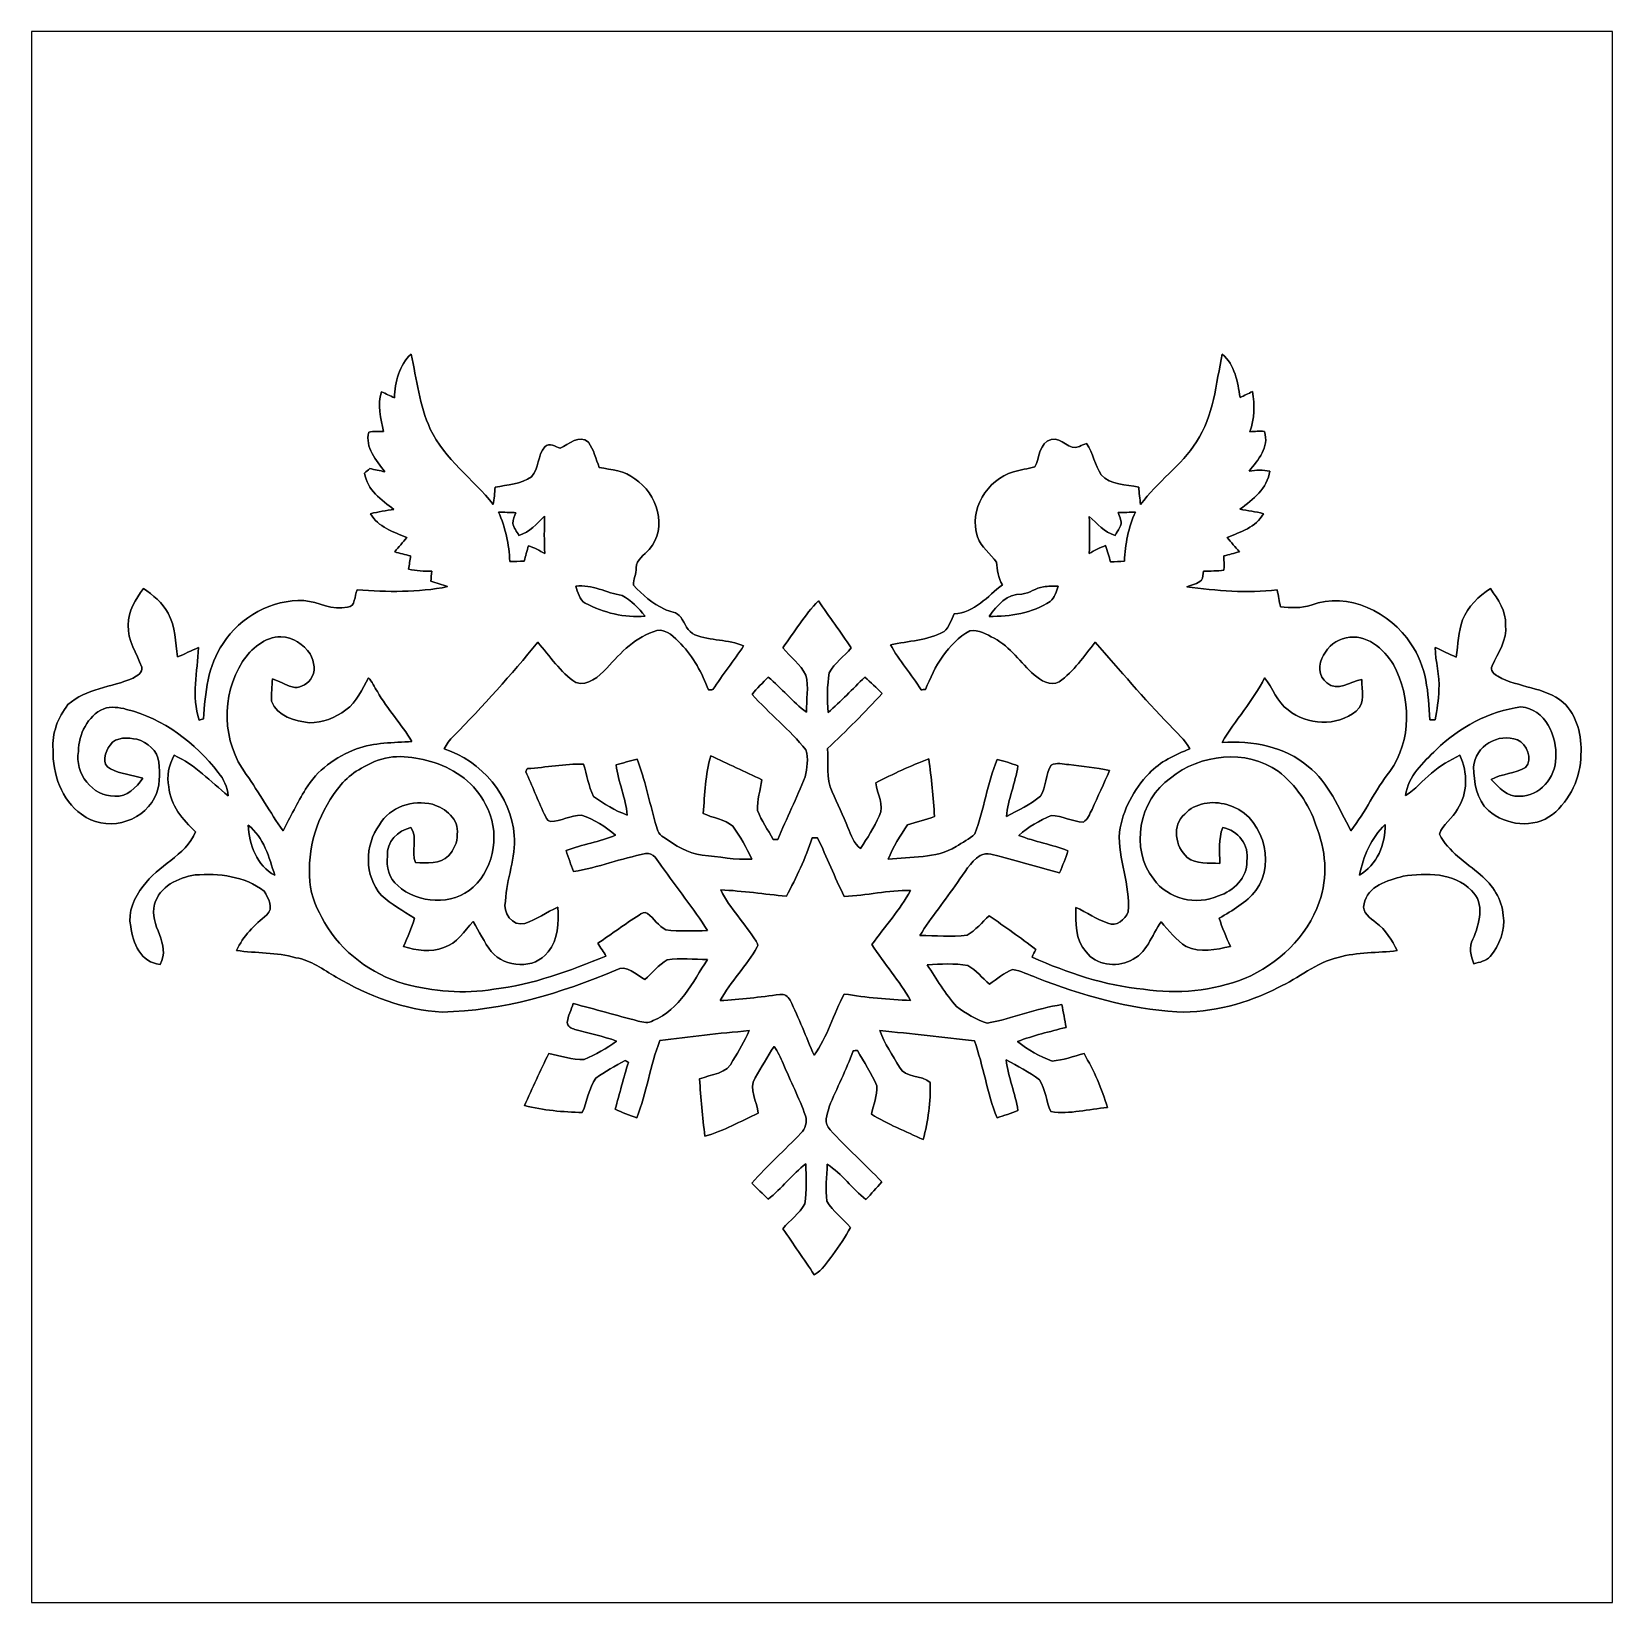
# Model space of a CAD drawing. Header units: centimetres. Extents: x -16.8 to 16.8, y -16.7 to 16.7.
import ezdxf

# ---------------------------------------------------------------- set-up
doc = ezdxf.new("R2010")
doc.units = ezdxf.units.CM
doc.header["$MEASUREMENT"] = 0
doc.layers.add('Layer 1', color=7, linetype='Continuous')

msp = doc.modelspace()

# ---------------------------------------------------------------- linework, layer by layer
at = {"layer": 'Layer 1', "color": 7}
for points, knots in [([(-16.77458, 16.66875), (-16.77458, 16.66875), (16.77458, 16.66875), (16.77458, 16.66875), (16.77458, 16.66875), (16.77458, 16.66875), (16.77458, -16.66875), (16.77458, -16.66875), (16.77458, -16.66875), (16.77458, -16.66875), (-16.77458, -16.66875), (-16.77458, -16.66875), (-16.77458, -16.66875), (-16.77458, -16.66875), (-16.77458, 16.66875), (-16.77458, 16.66875), (-16.77458, 16.66875), (-16.77458, 16.66875), (-16.77458, 16.66875), (-16.77458, 16.66875)], [0, 0, 0, 0, 0.16666667, 0.16666667, 0.16666667, 0.16666667, 0.33333333, 0.33333333, 0.33333333, 0.33333333, 0.5, 0.5, 0.5, 0.5, 0.66666667, 0.66666667, 0.66666667, 0.66666667, 1, 1, 1, 1]), ([(-9.0745, 8.8967), (-9.16658, 8.93833), (-9.25724, 8.98278), (-9.34861, 9.02511), (-9.34861, 9.02511), (-9.44174, 8.74889), (-9.36237, 8.45679), (-9.30487, 8.18056), (-9.30487, 8.18056), (-9.40894, 8.18268), (-9.51477, 8.19362), (-9.61743, 8.16892), (-9.61743, 8.16892), (-9.70774, 7.83907), (-9.45691, 7.57202), (-9.27876, 7.3279), (-9.27876, 7.3279), (-9.38565, 7.34942), (-9.49184, 7.37306), (-9.59873, 7.39387), (-9.59873, 7.39387), (-9.63471, 7.36247), (-9.6707, 7.33107), (-9.70668, 7.30003), (-9.70668, 7.30003), (-9.65835, 6.94302), (-9.34826, 6.72782), (-9.08368, 6.52815), (-9.08368, 6.52815), (-9.25054, 6.50169), (-9.41811, 6.48053), (-9.58144, 6.43678), (-9.58144, 6.43678), (-9.42164, 6.15033), (-9.09496, 6.05367), (-8.81239, 5.9309), (-8.81239, 5.9309), (-8.89282, 5.82612), (-8.98525, 5.73123), (-9.06921, 5.62927), (-9.06921, 5.62927), (-8.95703, 5.59647), (-8.84449, 5.56824), (-8.73054, 5.54038), (-8.73054, 5.54038), (-8.7443, 5.44689), (-8.75912, 5.35376), (-8.77288, 5.25992), (-8.77288, 5.25992), (-8.6106, 5.22429), (-8.44479, 5.21018), (-8.27864, 5.21547), (-8.27864, 5.21547), (-8.28746, 5.14456), (-8.29592, 5.07365), (-8.30404, 5.00239), (-8.30404, 5.00239), (-8.1848, 4.96535), (-8.06521, 4.92795), (-7.94561, 4.88985), (-7.94561, 4.88985), (-8.57779, 4.76038), (-9.22232, 4.77732), (-9.86226, 4.81824), (-9.86226, 4.81824), (-9.92893, 4.69759), (-9.89542, 4.45735), (-10.07039, 4.45629), (-10.07039, 4.45629), (-10.39107, 4.37127), (-10.68176, 4.56918), (-10.99397, 4.59352), (-10.99397, 4.59352), (-11.67483, 4.62068), (-12.34652, 4.25203), (-12.71235, 3.68088), (-12.71235, 3.68088), (-13.03655, 3.21663), (-13.09335, 2.63031), (-13.1251, 2.08139), (-13.1251, 2.08139), (-13.14909, 2.07539), (-13.19671, 2.0634), (-13.22035, 2.0574), (-13.22035, 2.0574), (-13.3858, 2.56081), (-13.25633, 3.08328), (-13.23375, 3.59516), (-13.23375, 3.59516), (-13.38333, 3.53201), (-13.52762, 3.45722), (-13.67861, 3.3969), (-13.67861, 3.3969), (-13.72482, 3.70805), (-13.71529, 4.04354), (-13.87828, 4.324), (-13.87828, 4.324), (-13.99117, 4.55119), (-14.19966, 4.71029), (-14.40321, 4.85246), (-14.40321, 4.85246), (-14.55208, 4.6161), (-14.73659, 4.36986), (-14.72283, 4.07458), (-14.72283, 4.07458), (-14.74117, 3.74721), (-14.54609, 3.47345), (-14.43708, 3.181), (-14.43708, 3.181), (-14.41591, 3.06388), (-14.53233, 2.99085), (-14.62264, 2.94675), (-14.62264, 2.94675), (-15.07666, 2.74673), (-15.62171, 2.73579), (-16.00271, 2.38548), (-16.00271, 2.38548), (-16.21437, 2.11702), (-16.34913, 1.77447), (-16.31879, 1.42804), (-16.31879, 1.42804), (-16.33044, 0.91793), (-16.14629, 0.36054), (-15.71308, 0.05786), (-15.71308, 0.05786), (-15.23683, -0.32385), (-14.43708, -0.13829), (-14.1665, 0.4064), (-14.1665, 0.4064), (-14.04549, 0.63853), (-14.04761, 0.91405), (-14.07442, 1.16699), (-14.07442, 1.16699), (-14.09982, 1.40935), (-14.3189, 1.58785), (-14.54185, 1.64888), (-14.54185, 1.64888), (-14.73129, 1.68416), (-14.98283, 1.71097), (-15.10665, 1.52541), (-15.10665, 1.52541), (-15.21883, 1.39171), (-15.30103, 1.11442), (-15.10348, 1.02059), (-15.10348, 1.02059), (-14.88828, 0.91228), (-14.64028, 0.89888), (-14.41344, 0.82162), (-14.41344, 0.82162), (-14.55561, 0.63006), (-14.74893, 0.41734), (-15.01034, 0.44344), (-15.01034, 0.44344), (-15.48624, 0.42439), (-15.86618, 0.93839), (-15.78116, 1.39277), (-15.78116, 1.39277), (-15.77128, 1.75507), (-15.59101, 2.14383), (-15.24529, 2.29729), (-15.24529, 2.29729), (-15.08936, 2.35056), (-14.9165, 2.32763), (-14.76022, 2.28459), (-14.76022, 2.28459), (-13.97564, 2.09162), (-13.30325, 1.57515), (-12.81289, 0.94474), (-12.81289, 0.94474), (-12.69471, 0.80574), (-12.62204, 0.635), (-12.60404, 0.45261), (-12.60404, 0.45261), (-12.97869, 0.74789), (-13.30607, 1.11513), (-13.75022, 1.31092), (-13.75022, 1.31092), (-13.85217, 1.10384), (-13.91991, 0.8696), (-13.86205, 0.63817), (-13.86205, 0.63817), (-13.83453, 0.24871), (-13.56254, -0.05644), (-13.29725, -0.31644), (-13.29725, -0.31644), (-13.51562, -0.83432), (-14.09594, -1.02411), (-14.40709, -1.4672), (-14.40709, -1.4672), (-14.59759, -1.70427), (-14.73447, -2.01471), (-14.67238, -2.32445), (-14.67238, -2.32445), (-14.63111, -2.67088), (-14.44978, -3.09527), (-14.04973, -3.12738), (-14.04973, -3.12738), (-13.79608, -2.70228), (-14.3002, -2.29235), (-14.16403, -1.85314), (-14.16403, -1.85314), (-14.06419, -1.47496), (-13.66238, -1.28693), (-13.30678, -1.22978), (-13.30678, -1.22978), (-12.80301, -1.19239), (-12.25127, -1.25201), (-11.84063, -1.57445), (-11.84063, -1.57445), (-11.75314, -1.71274), (-11.6272, -1.93922), (-11.78454, -2.07786), (-11.78454, -2.07786), (-12.04172, -2.28812), (-12.28584, -2.52695), (-12.42695, -2.83316), (-12.42695, -2.83316), (-12.0075, -2.89348), (-11.57676, -2.86985), (-11.16577, -2.98591), (-11.16577, -2.98591), (-10.84792, -3.04059), (-10.5858, -3.23885), (-10.31346, -3.39654), (-10.31346, -3.39654), (-9.62801, -3.80048), (-8.86213, -4.09716), (-8.06133, -4.1402), (-8.06133, -4.1402), (-6.78603, -4.10951), (-5.54143, -3.74932), (-4.3755, -3.24908), (-4.3755, -3.24908), (-4.14584, -3.11785), (-3.95252, -3.35104), (-3.75849, -3.45123), (-3.75849, -3.45123), (-3.60574, -3.30694), (-3.46745, -3.14113), (-3.28577, -3.03318), (-3.28577, -3.03318), (-3.00637, -2.97744), (-2.71498, -3.03071), (-2.43134, -3.0226), (-2.43134, -3.0226), (-2.74214, -3.50555), (-3.0226, -4.08693), (-3.58281, -4.32118), (-3.58281, -4.32118), (-3.68053, -4.39173), (-3.79801, -4.35575), (-3.90278, -4.32999), (-3.90278, -4.32999), (-4.3628, -4.20864), (-4.82106, -4.07988), (-5.28108, -3.95887), (-5.28108, -3.95887), (-5.32201, -4.09046), (-5.38833, -4.21711), (-5.40632, -4.35539), (-5.40632, -4.35539), (-5.40808, -4.44429), (-5.32095, -4.48804), (-5.24651, -4.50744), (-5.24651, -4.50744), (-4.95229, -4.59423), (-4.64785, -4.64679), (-4.36033, -4.7565), (-4.36033, -4.7565), (-4.56918, -4.91596), (-4.80448, -5.04084), (-5.04472, -5.14526), (-5.04472, -5.14526), (-5.30296, -5.1622), (-5.54955, -5.06836), (-5.80002, -5.01862), (-5.80002, -5.01862), (-5.97711, -5.3848), (-6.14962, -5.7531), (-6.31331, -6.12563), (-6.31331, -6.12563), (-5.91291, -6.22653), (-5.49875, -6.26039), (-5.08706, -6.27204), (-5.08706, -6.27204), (-4.97875, -6.0325), (-4.95582, -5.75381), (-4.79954, -5.53967), (-4.79954, -5.53967), (-4.60093, -5.40209), (-4.38714, -5.28849), (-4.17971, -5.16502), (-4.17971, -5.16502), (-4.16243, -5.17596), (-4.1275, -5.19783), (-4.11021, -5.20876), (-4.11021, -5.20876), (-4.21005, -5.53755), (-4.29683, -5.87022), (-4.38926, -6.20113), (-4.38926, -6.20113), (-4.24074, -6.27098), (-4.08693, -6.32919), (-3.93171, -6.38246), (-3.93171, -6.38246), (-3.7211, -5.85223), (-3.64702, -5.27932), (-3.44241, -4.74662), (-3.44241, -4.74662), (-2.8127, -4.66125), (-2.18123, -4.58999), (-1.54834, -4.53461), (-1.54834, -4.53461), (-1.63971, -4.75686), (-1.7653, -4.96252), (-1.88913, -5.16819), (-1.88913, -5.16819), (-2.00554, -5.44901), (-2.35091, -5.46453), (-2.5975, -5.55731), (-2.5975, -5.55731), (-2.57669, -5.96441), (-2.53294, -6.3694), (-2.48603, -6.77439), (-2.48603, -6.77439), (-2.08844, -6.66186), (-1.72649, -6.45689), (-1.3522, -6.28685), (-1.3522, -6.28685), (-1.37689, -6.04414), (-1.56528, -5.77391), (-1.4164, -5.53896), (-1.4164, -5.53896), (-1.29364, -5.30931), (-1.15217, -5.09058), (-1.01776, -4.86798), (-1.01776, -4.86798), (-0.93909, -4.98122), (-0.8763, -5.10434), (-0.82303, -5.23205), (-0.82303, -5.23205), (-0.66922, -5.60352), (-0.48472, -5.96265), (-0.35031, -6.34224), (-0.35031, -6.34224), (-0.31115, -6.47312), (-0.34996, -6.61846), (-0.44768, -6.71266), (-0.44768, -6.71266), (-0.79128, -7.06755), (-1.16064, -7.3981), (-1.48661, -7.76993), (-1.48661, -7.76993), (-1.37442, -7.88705), (-1.25871, -8.00029), (-1.14265, -8.11424), (-1.14265, -8.11424), (-0.85901, -7.88176), (-0.63429, -7.58543), (-0.34361, -7.36106), (-0.34361, -7.36106), (-0.33761, -7.64399), (-0.31609, -7.9315), (-0.36442, -8.21161), (-0.36442, -8.21161), (-0.48013, -8.41693), (-0.68263, -8.55768), (-0.83185, -8.7376), (-0.83185, -8.7376), (-0.6096, -9.06321), (-0.381, -9.38459), (-0.16651, -9.71585), (-0.16651, -9.71585), (0.00494, -9.61743), (0.11218, -9.44668), (0.22684, -9.29217), (0.22684, -9.29217), (0.35913, -9.10131), (0.50059, -8.91575), (0.60748, -8.70938), (0.60748, -8.70938), (0.43639, -8.52805), (0.23601, -8.36754), (0.10266, -8.15516), (0.10266, -8.15516), (0.0695, -7.89517), (0.09878, -7.63094), (0.11183, -7.37094), (0.11183, -7.37094), (0.42792, -7.56885), (0.64064, -7.88917), (0.9338, -8.11671), (0.9338, -8.11671), (1.0474, -7.995), (1.16064, -7.87294), (1.26753, -7.74524), (1.26753, -7.74524), (0.91052, -7.36741), (0.52105, -7.02169), (0.17321, -6.6361), (0.17321, -6.6361), (0.02858, -6.51016), (0.10724, -6.30731), (0.15275, -6.15174), (0.15275, -6.15174), (0.31291, -5.75098), (0.51647, -5.36822), (0.66146, -4.96111), (0.66146, -4.96111), (0.68439, -4.96006), (0.73025, -4.95829), (0.75318, -4.95723), (0.75318, -4.95723), (0.88829, -5.20735), (1.05163, -5.44407), (1.16593, -5.70512), (1.16593, -5.70512), (1.16699, -5.91256), (1.09855, -6.11011), (1.04775, -6.30908), (1.04775, -6.30908), (1.397, -6.5211), (1.77729, -6.67526), (2.14736, -6.84601), (2.14736, -6.84601), (2.25425, -6.45372), (2.30681, -6.04132), (2.29764, -5.63562), (2.29764, -5.63562), (2.11314, -5.46417), (1.77377, -5.5499), (1.6443, -5.30754), (1.6443, -5.30754), (1.48837, -5.05989), (1.33385, -4.80801), (1.22802, -4.53461), (1.22802, -4.53461), (1.89759, -4.59458), (2.56469, -4.67713), (3.23321, -4.74768), (3.23321, -4.74768), (3.42865, -5.28179), (3.50167, -5.85505), (3.71475, -6.38281), (3.71475, -6.38281), (3.86503, -6.33871), (4.0132, -6.28756), (4.15784, -6.22794), (4.15784, -6.22794), (4.10633, -5.86317), (3.94511, -5.52238), (3.90913, -5.15549), (3.90913, -5.15549), (4.14902, -5.28884), (4.39843, -5.40949), (4.6168, -5.57742), (4.6168, -5.57742), (4.75121, -5.77956), (4.7498, -6.04026), (4.85987, -6.25334), (4.85987, -6.25334), (5.25639, -6.31719), (5.66173, -6.19372), (6.05825, -6.16761), (6.05825, -6.16761), (5.94254, -5.76686), (5.77109, -5.38162), (5.56119, -5.02179), (5.56119, -5.02179), (5.33717, -5.0733), (5.11845, -5.1689), (4.88703, -5.17878), (4.88703, -5.17878), (4.61927, -5.08635), (4.3688, -4.93924), (4.1469, -4.76356), (4.1469, -4.76356), (4.48239, -4.63762), (4.8327, -4.55612), (5.17913, -4.46581), (5.17913, -4.46581), (5.15232, -4.30424), (5.12127, -4.14267), (5.09341, -3.98216), (5.09341, -3.98216), (4.55366, -4.06047), (4.04354, -4.2799), (3.50732, -4.37444), (3.50732, -4.37444), (3.27096, -4.3053), (3.05153, -4.16983), (2.85397, -4.02449), (2.85397, -4.02449), (2.61937, -3.74967), (2.42499, -3.44205), (2.2352, -3.13514), (2.2352, -3.13514), (2.52201, -3.12244), (2.81376, -3.10197), (3.09704, -3.14995), (3.09704, -3.14995), (3.27166, -3.25155), (3.40007, -3.41701), (3.55388, -3.54648), (3.55388, -3.54648), (3.71722, -3.44488), (3.8608, -3.30271), (4.04389, -3.23779), (4.04389, -3.23779), (4.22275, -3.26496), (4.38891, -3.34998), (4.55859, -3.41242), (4.55859, -3.41242), (5.51074, -3.78848), (6.5091, -4.06612), (7.53322, -4.13844), (7.53322, -4.13844), (8.28005, -4.15325), (9.0237, -3.96275), (9.68481, -3.61774), (9.68481, -3.61774), (10.11731, -3.42194), (10.48526, -3.08892), (10.95587, -2.98027), (10.95587, -2.98027), (11.36403, -2.8635), (11.7916, -2.88784), (12.20929, -2.83563), (12.20929, -2.83563), (12.09851, -2.61303), (11.96058, -2.39642), (11.76055, -2.24437), (11.76055, -2.24437), (11.64414, -2.14524), (11.44623, -2.03094), (11.50549, -1.84644), (11.50549, -1.84644), (11.57464, -1.46015), (12.00926, -1.34585), (12.33205, -1.25906), (12.33205, -1.25906), (12.82418, -1.17898), (13.40838, -1.18145), (13.7855, -1.56069), (13.7855, -1.56069), (14.0783, -1.83127), (13.94989, -2.27401), (13.81442, -2.59539), (13.81442, -2.59539), (13.72129, -2.75978), (13.76997, -2.95275), (13.83418, -3.1182), (13.83418, -3.1182), (13.9506, -3.07728), (14.09488, -3.06423), (14.17955, -2.96192), (14.17955, -2.96192), (14.38099, -2.72274), (14.50199, -2.40277), (14.46001, -2.08774), (14.46001, -2.08774), (14.42932, -1.74943), (14.23352, -1.44286), (13.976, -1.22978), (13.976, -1.22978), (13.67084, -0.95779), (13.29231, -0.74471), (13.10569, -0.36442), (13.10569, -0.36442), (13.16778, -0.15593), (13.38756, -0.03104), (13.48493, 0.16404), (13.48493, 0.16404), (13.71353, 0.50059), (13.70471, 0.94756), (13.53926, 1.30881), (13.53926, 1.30881), (13.32477, 1.20615), (13.11381, 1.08797), (12.93566, 0.92851), (12.93566, 0.92851), (12.74798, 0.77646), (12.59346, 0.5842), (12.38462, 0.45861), (12.38462, 0.45861), (12.43859, 0.87136), (12.75715, 1.15323), (13.03726, 1.42699), (13.03726, 1.42699), (13.52232, 1.90641), (14.15662, 2.24261), (14.83431, 2.33645), (14.83431, 2.33645), (15.34795, 2.30011), (15.60759, 1.70674), (15.57302, 1.25342), (15.57302, 1.25342), (15.57267, 0.84384), (15.22765, 0.42263), (14.79867, 0.44344), (14.79867, 0.44344), (14.5415, 0.41522), (14.3637, 0.62971), (14.20354, 0.79692), (14.20354, 0.79692), (14.43108, 0.92251), (14.70942, 0.91758), (14.93132, 1.05128), (14.93132, 1.05128), (15.09818, 1.2259), (14.95637, 1.54764), (14.75881, 1.63583), (14.75881, 1.63583), (14.35453, 1.7974), (13.85923, 1.50142), (13.82959, 1.06468), (13.82959, 1.06468), (13.83383, 0.73519), (13.89098, 0.37465), (14.14216, 0.13688), (14.14216, 0.13688), (14.51116, -0.18203), (15.10594, -0.24977), (15.50423, 0.05292), (15.50423, 0.05292), (15.875, 0.36054), (16.10854, 0.83855), (16.10572, 1.32292), (16.10572, 1.32292), (16.13429, 1.72156), (16.0274, 2.14912), (15.73177, 2.43276), (15.73177, 2.43276), (15.33349, 2.76331), (14.78209, 2.74144), (14.34289, 2.98556), (14.34289, 2.98556), (14.26139, 3.02013), (14.17743, 3.1182), (14.22259, 3.20993), (14.22259, 3.20993), (14.34888, 3.4858), (14.54362, 3.75356), (14.50904, 4.07353), (14.50904, 4.07353), (14.52421, 4.3688), (14.34571, 4.61716), (14.18802, 4.84752), (14.18802, 4.84752), (13.93014, 4.693), (13.71282, 4.4637), (13.59606, 4.18465), (13.59606, 4.18465), (13.5061, 3.93206), (13.49692, 3.65901), (13.462, 3.39549), (13.462, 3.39549), (13.30748, 3.45122), (13.16567, 3.53554), (13.01468, 3.59904), (13.01468, 3.59904), (13.01538, 3.29706), (13.11734, 3.00355), (13.09441, 2.70016), (13.09441, 2.70016), (13.09194, 2.48461), (13.04643, 2.2733), (13.01327, 2.06093), (13.01327, 2.06093), (12.98504, 2.06199), (12.92789, 2.06375), (12.89967, 2.06481), (12.89967, 2.06481), (12.8711, 2.61796), (12.83229, 3.21275), (12.49645, 3.67736), (12.49645, 3.67736), (12.06218, 4.34481), (11.16365, 4.79178), (10.38119, 4.49933), (10.38119, 4.49933), (10.17199, 4.42207), (9.94798, 4.44112), (9.73032, 4.45699), (9.73032, 4.45699), (9.70668, 4.57835), (9.68622, 4.69829), (9.65835, 4.81859), (9.65835, 4.81859), (9.01876, 4.74627), (8.37565, 4.80342), (7.7403, 4.88597), (7.7403, 4.88597), (7.84648, 4.9276), (7.96678, 4.95018), (8.05603, 5.02532), (8.05603, 5.02532), (8.09061, 5.08176), (8.08355, 5.15408), (8.09519, 5.21794), (8.09519, 5.21794), (8.24054, 5.21476), (8.38588, 5.22323), (8.53052, 5.23699), (8.53052, 5.23699), (8.53369, 5.33823), (8.53228, 5.43983), (8.52946, 5.54108), (8.52946, 5.54108), (8.63812, 5.56895), (8.74924, 5.59717), (8.85754, 5.62998), (8.85754, 5.62998), (8.77288, 5.73158), (8.6808, 5.82648), (8.60037, 5.93125), (8.60037, 5.93125), (8.884, 6.05472), (9.21173, 6.1408), (9.36837, 6.43678), (9.36837, 6.43678), (9.20468, 6.48088), (9.03499, 6.50346), (8.86883, 6.53133), (8.86883, 6.53133), (9.14964, 6.73629), (9.45092, 6.97336), (9.50595, 7.34095), (9.50595, 7.34095), (9.36025, 7.36988), (9.21173, 7.36212), (9.06604, 7.34131), (9.06604, 7.34131), (9.25548, 7.5879), (9.50066, 7.83872), (9.38812, 8.18233), (9.38812, 8.18233), (9.28652, 8.19432), (9.18422, 8.18303), (9.08262, 8.17704), (9.08262, 8.17704), (9.17751, 8.45044), (9.1888, 8.74501), (9.13659, 9.02864), (9.13659, 9.02864), (9.04734, 8.98807), (8.9595, 8.94468), (8.87166, 8.90199), (8.87166, 8.90199), (8.82086, 9.23396), (8.76547, 9.59591), (8.49348, 9.82486), (8.49348, 9.82486), (8.36224, 9.19656), (8.31427, 8.51217), (7.94667, 7.96325), (7.94667, 7.96325), (7.62706, 7.45455), (7.11271, 7.11517), (6.7631, 6.63011), (6.7631, 6.63011), (6.74123, 6.75358), (6.73347, 6.87881), (6.72253, 7.0037), (6.72253, 7.0037), (6.45195, 7.06296), (6.12457, 7.03545), (5.92596, 7.26193), (5.92596, 7.26193), (5.79332, 7.47007), (5.75275, 7.72336), (5.61446, 7.92868), (5.61446, 7.92868), (5.56331, 7.90787), (5.51321, 7.88599), (5.46206, 7.86589), (5.46206, 7.86589), (5.24581, 7.75829), (5.09164, 8.07261), (4.8641, 8.01017), (4.8641, 8.01017), (4.6101, 7.95479), (4.62033, 7.61294), (4.5145, 7.42985), (4.5145, 7.42985), (4.36386, 7.39599), (4.21287, 7.36388), (4.06329, 7.32649), (4.06329, 7.32649), (3.50238, 7.16139), (3.11256, 6.5151), (3.29777, 5.9436), (3.29777, 5.9436), (3.37538, 5.72347), (3.57293, 5.58835), (3.70664, 5.40985), (3.70664, 5.40985), (3.72286, 5.24369), (3.73521, 5.07506), (3.82905, 4.92936), (3.82905, 4.92936), (3.51755, 4.68383), (3.2318, 4.34164), (2.80776, 4.30953), (2.80776, 4.30953), (2.74567, 4.17901), (2.6984, 4.03684), (2.59151, 3.93382), (2.59151, 3.93382), (2.24049, 3.74897), (1.83515, 3.73168), (1.45274, 3.65725), (1.45274, 3.65725), (1.63548, 3.31682), (1.89653, 3.02613), (2.10538, 2.70192), (2.10538, 2.70192), (2.12796, 2.70228), (2.17276, 2.70298), (2.19534, 2.70334), (2.19534, 2.70334), (2.38689, 3.19229), (2.67053, 3.68371), (3.13725, 3.95358), (3.13725, 3.95358), (3.32564, 3.97827), (3.4925, 3.87667), (3.65266, 3.79483), (3.65266, 3.79483), (4.00015, 3.61456), (4.21217, 3.2699), (4.50109, 3.01801), (4.50109, 3.01801), (4.64926, 2.90124), (4.83799, 2.76825), (5.03379, 2.86844), (5.03379, 2.86844), (5.34423, 3.0921), (5.56295, 3.41171), (5.79614, 3.7084), (5.79614, 3.7084), (6.32037, 3.11856), (6.82978, 2.51425), (7.38082, 1.94839), (7.38082, 1.94839), (7.53004, 1.78858), (7.69691, 1.64042), (7.80838, 1.44956), (7.80838, 1.44956), (7.49547, 1.32115), (7.17585, 1.17722), (6.94267, 0.92463), (6.94267, 0.92463), (6.61458, 0.58667), (6.38246, 0.14923), (6.31261, -0.31856), (6.31261, -0.31856), (6.27451, -0.89359), (6.55567, -1.44039), (6.4957, -2.01542), (6.4957, -2.01542), (6.43326, -2.17346), (6.25016, -2.33927), (6.06813, -2.25143), (6.06813, -2.25143), (5.82648, -2.17452), (5.61763, -2.02142), (5.38727, -1.91911), (5.38727, -1.91911), (5.39115, -2.23838), (5.36893, -2.61232), (5.60352, -2.86456), (5.60352, -2.86456), (5.81907, -3.14572), (6.23535, -3.19723), (6.54367, -3.05082), (6.54367, -3.05082), (6.89081, -2.90618), (6.99911, -2.50825), (7.19526, -2.22179), (7.19526, -2.22179), (7.36247, -2.40736), (7.51029, -2.61902), (7.73042, -2.74779), (7.73042, -2.74779), (8.02922, -2.89066), (8.36083, -2.81446), (8.66704, -2.74567), (8.66704, -2.74567), (8.5792, -2.54953), (8.49383, -2.35197), (8.43033, -2.14665), (8.43033, -2.14665), (8.71008, -1.9812), (9.00818, -1.81928), (9.21067, -1.55716), (9.21067, -1.55716), (9.65517, -0.95497), (9.33485, 0.08079), (8.58943, 0.26176), (8.58943, 0.26176), (8.28957, 0.35384), (7.91739, 0.30057), (7.69796, 0.06279), (7.69796, 0.06279), (7.42597, -0.17321), (7.49265, -0.63606), (7.75159, -0.85619), (7.75159, -0.85619), (7.94597, -1.01565), (8.20949, -0.96555), (8.43986, -0.9839), (8.43986, -0.9839), (8.44762, -0.73025), (8.40634, -0.46778), (8.50547, -0.22578), (8.50547, -0.22578), (8.82932, -0.27799), (9.08226, -0.60607), (9.01312, -0.93416), (9.01312, -0.93416), (9.03287, -1.29223), (8.73301, -1.57162), (8.41375, -1.67464), (8.41375, -1.67464), (7.94526, -1.8863), (7.3406, -1.74449), (7.04039, -1.31974), (7.04039, -1.31974), (6.52639, -0.67522), (6.73135, 0.36195), (7.39281, 0.82621), (7.39281, 0.82621), (8.02922, 1.33421), (8.99901, 1.45098), (9.68446, 0.97084), (9.68446, 0.97084), (10.05311, 0.6791), (10.33886, 0.27869), (10.48067, -0.17074), (10.48067, -0.17074), (10.69164, -0.68545), (10.74667, -1.27776), (10.55158, -1.80622), (10.55158, -1.80622), (10.29688, -2.54917), (9.67775, -3.12279), (8.96655, -3.42829), (8.96655, -3.42829), (8.28992, -3.69394), (7.54309, -3.76555), (6.8259, -3.65548), (6.8259, -3.65548), (6.00146, -3.57858), (5.21229, -3.30623), (4.4577, -2.97709), (4.4577, -2.97709), (4.48381, -2.921), (4.51062, -2.86561), (4.53743, -2.81023), (4.53743, -2.81023), (4.21569, -2.56187), (3.88161, -2.33045), (3.55, -2.0955), (3.55, -2.0955), (3.39796, -2.23873), (3.26214, -2.40383), (3.07869, -2.50896), (3.07869, -2.50896), (2.74849, -2.55482), (2.41018, -2.51213), (2.07821, -2.51354), (2.07821, -2.51354), (2.32234, -2.12513), (2.61161, -1.76848), (2.87302, -1.39171), (2.87302, -1.39171), (3.02542, -1.19309), (3.13866, -0.95356), (3.35809, -0.81774), (3.35809, -0.81774), (3.50132, -0.73766), (3.66783, -0.8188), (3.81282, -0.84561), (3.81282, -0.84561), (4.2224, -0.95603), (4.62986, -1.07491), (5.03978, -1.18392), (5.03978, -1.18392), (5.11175, -1.03293), (5.16714, -0.87454), (5.22005, -0.71614), (5.22005, -0.71614), (4.88139, -0.58244), (4.51732, -0.5267), (4.17936, -0.39123), (4.17936, -0.39123), (4.37409, -0.20391), (4.62139, -0.07973), (4.86481, 0.03069), (4.86481, 0.03069), (5.0987, 0.03246), (5.31319, -0.10407), (5.54778, -0.10689), (5.54778, -0.10689), (5.6455, -0.05151), (5.67972, 0.06597), (5.73123, 0.1591), (5.73123, 0.1591), (5.85082, 0.43674), (5.98417, 0.70838), (6.09988, 0.98778), (6.09988, 0.98778), (5.81625, 1.05234), (5.52485, 1.07139), (5.23769, 1.11266), (5.23769, 1.11266), (5.11528, 1.11584), (4.97769, 1.16628), (4.86269, 1.10208), (4.86269, 1.10208), (4.73393, 0.90311), (4.76462, 0.63923), (4.64009, 0.43886), (4.64009, 0.43886), (4.41713, 0.26705), (4.16384, 0.13935), (3.91583, 0.00741), (3.91583, 0.00741), (3.94723, 0.37606), (4.1021, 0.72002), (4.1596, 1.08444), (4.1596, 1.08444), (4.01567, 1.14124), (3.86644, 1.18357), (3.71722, 1.22379), (3.71722, 1.22379), (3.50485, 0.71473), (3.44241, 0.15875), (3.2452, -0.35525), (3.2452, -0.35525), (3.13126, -0.46955), (2.98097, -0.54116), (2.84515, -0.62618), (2.84515, -0.62618), (2.41512, -0.89147), (1.88524, -0.83891), (1.40229, -0.89676), (1.40229, -0.89676), (1.5053, -0.63465), (1.66687, -0.40217), (1.81187, -0.16298), (1.81187, -0.16298), (2.00484, -0.10936), (2.19851, -0.05644), (2.38831, 0.00811), (2.38831, 0.00811), (2.36643, 0.41839), (2.31951, 0.82656), (2.26801, 1.23402), (2.26801, 1.23402), (1.88242, 1.08691), (1.50671, 0.91511), (1.14088, 0.72531), (1.14088, 0.72531), (1.16734, 0.49565), (1.33562, 0.24836), (1.2132, 0.02011), (1.2132, 0.02011), (1.10137, -0.21978), (0.96591, -0.44979), (0.81456, -0.6671), (0.81456, -0.6671), (0.67063, -0.56127), (0.61489, -0.38276), (0.54892, -0.22578), (0.54892, -0.22578), (0.44591, 0.0314), (0.33196, 0.28328), (0.2159, 0.53411), (0.2159, 0.53411), (0.08114, 0.81986), (0.1397, 1.149), (0.11959, 1.45344), (0.11959, 1.45344), (0.5147, 1.83303), (0.90805, 2.21544), (1.27635, 2.62079), (1.27635, 2.62079), (1.15923, 2.74214), (1.03399, 2.85609), (0.90805, 2.96792), (0.90805, 2.96792), (0.65052, 2.71639), (0.40146, 2.45604), (0.13088, 2.21791), (0.13088, 2.21791), (0.10195, 2.49767), (0.11042, 2.78483), (0.15275, 3.06105), (0.15275, 3.06105), (0.26882, 3.26708), (0.47131, 3.40819), (0.62159, 3.58846), (0.62159, 3.58846), (0.39441, 3.92606), (0.15381, 4.25415), (-0.07761, 4.58893), (-0.07761, 4.58893), (-0.36689, 4.28731), (-0.58738, 3.92642), (-0.83079, 3.58846), (-0.83079, 3.58846), (-0.66816, 3.3976), (-0.46038, 3.23709), (-0.34149, 3.01343), (-0.34149, 3.01343), (-0.27834, 2.75625), (-0.33302, 2.48673), (-0.33232, 2.22603), (-0.33232, 2.22603), (-0.62583, 2.44581), (-0.86254, 2.7305), (-1.13947, 2.96968), (-1.13947, 2.96968), (-1.26048, 2.85256), (-1.37442, 2.72803), (-1.48555, 2.60138), (-1.48555, 2.60138), (-1.11548, 2.19851), (-0.6858, 1.84997), (-0.34396, 1.4224), (-0.34396, 1.4224), (-0.28011, 1.24178), (-0.31856, 1.03576), (-0.35772, 0.85231), (-0.35772, 0.85231), (-0.53234, 0.40217), (-0.75353, -0.02893), (-0.93804, -0.47519), (-0.93804, -0.47519), (-0.96308, -0.47484), (-1.01283, -0.47449), (-1.03752, -0.47413), (-1.03752, -0.47413), (-1.14723, -0.27023), (-1.28764, -0.08008), (-1.36984, 0.13723), (-1.36984, 0.13723), (-1.38395, 0.35948), (-1.30598, 0.57397), (-1.27494, 0.79199), (-1.27494, 0.79199), (-1.63654, 0.96379), (-2.00237, 1.12536), (-2.3622, 1.29999), (-2.3622, 1.29999), (-2.48038, 0.90311), (-2.48214, 0.48507), (-2.52483, 0.0762), (-2.52483, 0.0762), (-2.31634, -0.02117), (-2.07151, -0.04692), (-1.89159, -0.19685), (-1.89159, -0.19685), (-1.73426, -0.41381), (-1.6069, -0.65193), (-1.48766, -0.89182), (-1.48766, -0.89182), (-1.84009, -0.92146), (-2.19216, -0.83573), (-2.54176, -0.80892), (-2.54176, -0.80892), (-2.85115, -0.77964), (-3.1115, -0.59725), (-3.36197, -0.43039), (-3.36197, -0.43039), (-3.47839, -0.36901), (-3.50626, -0.22825), (-3.53942, -0.11501), (-3.53942, -0.11501), (-3.66607, 0.33338), (-3.75461, 0.7934), (-3.92501, 1.22873), (-3.92501, 1.22873), (-4.07353, 1.18745), (-4.2231, 1.14759), (-4.37162, 1.10702), (-4.37162, 1.10702), (-4.32259, 0.74577), (-4.16878, 0.40464), (-4.1335, 0.04233), (-4.1335, 0.04233), (-4.39314, 0.13123), (-4.62844, 0.28293), (-4.85246, 0.4378), (-4.85246, 0.4378), (-4.95406, 0.65229), (-4.9911, 0.89535), (-5.05989, 1.1236), (-5.05989, 1.1236), (-5.46029, 1.12642), (-5.85541, 1.05375), (-6.25369, 1.02729), (-6.25369, 1.02729), (-6.26181, 1.01106), (-6.27839, 0.97825), (-6.2865, 0.96202), (-6.2865, 0.96202), (-6.14998, 0.66746), (-6.03673, 0.36266), (-5.89774, 0.06879), (-5.89774, 0.06879), (-5.8614, 0.00882), (-5.83636, -0.07585), (-5.76227, -0.09878), (-5.76227, -0.09878), (-5.5372, -0.08996), (-5.33083, 0.03845), (-5.1054, 0.03739), (-5.1054, 0.03739), (-4.83729, -0.04868), (-4.59423, -0.20391), (-4.38044, -0.38523), (-4.38044, -0.38523), (-4.71946, -0.52881), (-5.08847, -0.58173), (-5.43172, -0.71402), (-5.43172, -0.71402), (-5.38092, -0.86219), (-5.32765, -1.0093), (-5.27438, -1.15746), (-5.27438, -1.15746), (-4.75403, -1.0728), (-4.25944, -0.87806), (-3.74262, -0.77682), (-3.74262, -0.77682), (-3.57223, -0.73836), (-3.49356, -0.93874), (-3.40289, -1.03999), (-3.40289, -1.03999), (-3.08222, -1.49966), (-2.72874, -1.93604), (-2.43029, -2.41088), (-2.43029, -2.41088), (-2.72591, -2.41441), (-3.02295, -2.42958), (-3.31717, -2.39677), (-3.31717, -2.39677), (-3.47274, -2.31246), (-3.56341, -2.14912), (-3.70628, -2.04823), (-3.70628, -2.04823), (-3.76096, -2.00484), (-3.83752, -2.04752), (-3.88373, -2.08174), (-3.88373, -2.08174), (-4.17971, -2.27259), (-4.46193, -2.48391), (-4.75544, -2.67864), (-4.75544, -2.67864), (-4.69935, -2.77178), (-4.63656, -2.86068), (-4.58541, -2.95698), (-4.58541, -2.95698), (-5.35693, -3.2579), (-6.13586, -3.56623), (-6.96701, -3.65301), (-6.96701, -3.65301), (-7.60024, -3.76837), (-8.25183, -3.69888), (-8.8706, -3.53907), (-8.8706, -3.53907), (-9.56663, -3.33058), (-10.19528, -2.87161), (-10.56076, -2.23696), (-10.56076, -2.23696), (-10.70575, -1.9685), (-10.85356, -1.68557), (-10.86697, -1.37336), (-10.86697, -1.37336), (-10.93188, -0.6798), (-10.71527, 0.03634), (-10.28665, 0.58455), (-10.28665, 0.58455), (-10.09826, 0.86289), (-9.79911, 1.04105), (-9.49889, 1.17651), (-9.49889, 1.17651), (-9.09567, 1.34973), (-8.63741, 1.28058), (-8.23031, 1.15817), (-8.23031, 1.15817), (-7.77699, 1.00683), (-7.35048, 0.70697), (-7.14234, 0.26564), (-7.14234, 0.26564), (-6.82378, -0.28857), (-6.93667, -1.04987), (-7.40022, -1.48908), (-7.40022, -1.48908), (-7.84154, -1.88807), (-8.57426, -1.84468), (-9.00536, -1.45521), (-9.00536, -1.45521), (-9.18563, -1.30387), (-9.25371, -1.05728), (-9.22479, -0.82938), (-9.22479, -0.82938), (-9.25019, -0.53305), (-9.00324, -0.27905), (-8.72349, -0.22613), (-8.72349, -0.22613), (-8.57038, -0.45367), (-8.72808, -0.73237), (-8.62436, -0.96802), (-8.62436, -0.96802), (-8.39153, -0.97473), (-8.10401, -1.00648), (-7.92586, -0.82303), (-7.92586, -0.82303), (-7.82108, -0.69603), (-7.72936, -0.54151), (-7.74206, -0.36936), (-7.74206, -0.36936), (-7.69444, -0.04763), (-7.99253, 0.18733), (-8.26805, 0.27093), (-8.26805, 0.27093), (-8.68327, 0.37112), (-9.17222, 0.21872), (-9.39236, -0.16439), (-9.39236, -0.16439), (-9.70915, -0.59937), (-9.71515, -1.24989), (-9.35249, -1.66123), (-9.35249, -1.66123), (-9.14083, -1.8542), (-8.88859, -1.99602), (-8.64623, -2.14665), (-8.64623, -2.14665), (-8.70338, -2.35444), (-8.7951, -2.55023), (-8.88083, -2.74708), (-8.88083, -2.74708), (-8.60601, -2.83175), (-8.30121, -2.88149), (-8.02569, -2.76931), (-8.02569, -2.76931), (-7.74841, -2.68429), (-7.59319, -2.419), (-7.40445, -2.21933), (-7.40445, -2.21933), (-7.27675, -2.43205), (-7.16844, -2.65712), (-7.01887, -2.85609), (-7.01887, -2.85609), (-6.72747, -3.20604), (-6.10023, -3.24062), (-5.81448, -2.86491), (-5.81448, -2.86491), (-5.59329, -2.60456), (-5.58447, -2.23696), (-5.60493, -1.91347), (-5.60493, -1.91347), (-5.84235, -2.02283), (-6.05931, -2.17417), (-6.30731, -2.25989), (-6.30731, -2.25989), (-6.5659, -2.33327), (-6.79309, -2.02142), (-6.71442, -1.78329), (-6.71442, -1.78329), (-6.69643, -1.31339), (-6.49711, -0.86501), (-6.52992, -0.39123), (-6.52992, -0.39123), (-6.5973, 0.4505), (-7.2263, 1.18957), (-8.02076, 1.44709), (-8.02076, 1.44709), (-7.96713, 1.54623), (-7.90011, 1.63759), (-7.82144, 1.71838), (-7.82144, 1.71838), (-7.19349, 2.35303), (-6.59342, 3.01696), (-6.03285, 3.71193), (-6.03285, 3.71193), (-5.77568, 3.41559), (-5.55872, 3.07375), (-5.2257, 2.85327), (-5.2257, 2.85327), (-4.959, 2.76931), (-4.74098, 2.98485), (-4.56883, 3.15701), (-4.56883, 3.15701), (-4.27461, 3.49356), (-3.94229, 3.82658), (-3.50238, 3.95887), (-3.50238, 3.95887), (-3.28295, 3.99274), (-3.13373, 3.80859), (-2.99508, 3.67242), (-2.99508, 3.67242), (-2.7245, 3.40113), (-2.54635, 3.05506), (-2.41229, 2.69946), (-2.41229, 2.69946), (-2.38831, 2.70016), (-2.34033, 2.70192), (-2.31634, 2.70263), (-2.31634, 2.70263), (-2.10996, 3.01978), (-1.8729, 3.31646), (-1.66335, 3.63079), (-1.66335, 3.63079), (-1.99108, 3.77578), (-2.36538, 3.73556), (-2.69628, 3.86715), (-2.69628, 3.86715), (-2.85679, 3.92994), (-2.90689, 4.11304), (-2.99826, 4.2418), (-2.99826, 4.2418), (-3.07305, 4.35504), (-3.23356, 4.35469), (-3.34186, 4.41043), (-3.34186, 4.41043), (-3.59586, 4.5279), (-3.81423, 4.71805), (-4.00156, 4.9216), (-4.00156, 4.9216), (-4.01214, 5.04507), (-3.937, 5.16043), (-3.94123, 5.28567), (-3.94123, 5.28567), (-3.94617, 5.46629), (-3.7659, 5.55378), (-3.66995, 5.68043), (-3.66995, 5.68043), (-3.26143, 6.12704), (-3.50132, 6.87317), (-3.97087, 7.17585), (-3.97087, 7.17585), (-4.18641, 7.34907), (-4.46546, 7.37411), (-4.72687, 7.41715), (-4.72687, 7.41715), (-4.79743, 7.59813), (-4.84082, 7.79851), (-4.95829, 7.95479), (-4.95829, 7.95479), (-5.15267, 8.12447), (-5.37598, 7.9181), (-5.55696, 7.82496), (-5.55696, 7.82496), (-5.6582, 7.8613), (-5.78626, 7.95796), (-5.88186, 7.85812), (-5.88186, 7.85812), (-6.04308, 7.68244), (-6.0011, 7.3974), (-6.16514, 7.22312), (-6.16514, 7.22312), (-6.38704, 7.06191), (-6.67667, 7.05238), (-6.93702, 6.99876), (-6.93702, 6.99876), (-6.94902, 6.87599), (-6.95607, 6.75252), (-6.97583, 6.63046), (-6.97583, 6.63046), (-7.4041, 7.18009), (-8.007, 7.59037), (-8.31286, 8.23277), (-8.31286, 8.23277), (-8.54322, 8.73372), (-8.60354, 9.29076), (-8.72031, 9.82416), (-8.72031, 9.82416), (-8.97643, 9.58709), (-9.05969, 9.23466), (-9.0745, 8.8967)], [0, 0, 0, 0, 0.00268817, 0.00268817, 0.00268817, 0.00268817, 0.00537634, 0.00537634, 0.00537634, 0.00537634, 0.00806452, 0.00806452, 0.00806452, 0.00806452, 0.01075269, 0.01075269, 0.01075269, 0.01075269, 0.01344086, 0.01344086, 0.01344086, 0.01344086, 0.01612903, 0.01612903, 0.01612903, 0.01612903, 0.0188172, 0.0188172, 0.0188172, 0.0188172, 0.02150538, 0.02150538, 0.02150538, 0.02150538, 0.02419355, 0.02419355, 0.02419355, 0.02419355, 0.02688172, 0.02688172, 0.02688172, 0.02688172, 0.02956989, 0.02956989, 0.02956989, 0.02956989, 0.03225806, 0.03225806, 0.03225806, 0.03225806, 0.03494624, 0.03494624, 0.03494624, 0.03494624, 0.03763441, 0.03763441, 0.03763441, 0.03763441, 0.04032258, 0.04032258, 0.04032258, 0.04032258, 0.04301075, 0.04301075, 0.04301075, 0.04301075, 0.04569892, 0.04569892, 0.04569892, 0.04569892, 0.0483871, 0.0483871, 0.0483871, 0.0483871, 0.05107527, 0.05107527, 0.05107527, 0.05107527, 0.05376344, 0.05376344, 0.05376344, 0.05376344, 0.05645161, 0.05645161, 0.05645161, 0.05645161, 0.05913978, 0.05913978, 0.05913978, 0.05913978, 0.06182796, 0.06182796, 0.06182796, 0.06182796, 0.06451613, 0.06451613, 0.06451613, 0.06451613, 0.0672043, 0.0672043, 0.0672043, 0.0672043, 0.06989247, 0.06989247, 0.06989247, 0.06989247, 0.07258065, 0.07258065, 0.07258065, 0.07258065, 0.07526882, 0.07526882, 0.07526882, 0.07526882, 0.07795699, 0.07795699, 0.07795699, 0.07795699, 0.08064516, 0.08064516, 0.08064516, 0.08064516, 0.08333333, 0.08333333, 0.08333333, 0.08333333, 0.08602151, 0.08602151, 0.08602151, 0.08602151, 0.08870968, 0.08870968, 0.08870968, 0.08870968, 0.09139785, 0.09139785, 0.09139785, 0.09139785, 0.09408602, 0.09408602, 0.09408602, 0.09408602, 0.09677419, 0.09677419, 0.09677419, 0.09677419, 0.09946237, 0.09946237, 0.09946237, 0.09946237, 0.10215054, 0.10215054, 0.10215054, 0.10215054, 0.10483871, 0.10483871, 0.10483871, 0.10483871, 0.10752688, 0.10752688, 0.10752688, 0.10752688, 0.11021505, 0.11021505, 0.11021505, 0.11021505, 0.11290323, 0.11290323, 0.11290323, 0.11290323, 0.1155914, 0.1155914, 0.1155914, 0.1155914, 0.11827957, 0.11827957, 0.11827957, 0.11827957, 0.12096774, 0.12096774, 0.12096774, 0.12096774, 0.12365591, 0.12365591, 0.12365591, 0.12365591, 0.12634409, 0.12634409, 0.12634409, 0.12634409, 0.12903226, 0.12903226, 0.12903226, 0.12903226, 0.13172043, 0.13172043, 0.13172043, 0.13172043, 0.1344086, 0.1344086, 0.1344086, 0.1344086, 0.13709677, 0.13709677, 0.13709677, 0.13709677, 0.13978495, 0.13978495, 0.13978495, 0.13978495, 0.14247312, 0.14247312, 0.14247312, 0.14247312, 0.14516129, 0.14516129, 0.14516129, 0.14516129, 0.14784946, 0.14784946, 0.14784946, 0.14784946, 0.15053763, 0.15053763, 0.15053763, 0.15053763, 0.15322581, 0.15322581, 0.15322581, 0.15322581, 0.15591398, 0.15591398, 0.15591398, 0.15591398, 0.15860215, 0.15860215, 0.15860215, 0.15860215, 0.16129032, 0.16129032, 0.16129032, 0.16129032, 0.16397849, 0.16397849, 0.16397849, 0.16397849, 0.16666667, 0.16666667, 0.16666667, 0.16666667, 0.16935484, 0.16935484, 0.16935484, 0.16935484, 0.17204301, 0.17204301, 0.17204301, 0.17204301, 0.17473118, 0.17473118, 0.17473118, 0.17473118, 0.17741935, 0.17741935, 0.17741935, 0.17741935, 0.18010753, 0.18010753, 0.18010753, 0.18010753, 0.1827957, 0.1827957, 0.1827957, 0.1827957, 0.18548387, 0.18548387, 0.18548387, 0.18548387, 0.18817204, 0.18817204, 0.18817204, 0.18817204, 0.19086022, 0.19086022, 0.19086022, 0.19086022, 0.19354839, 0.19354839, 0.19354839, 0.19354839, 0.19623656, 0.19623656, 0.19623656, 0.19623656, 0.19892473, 0.19892473, 0.19892473, 0.19892473, 0.2016129, 0.2016129, 0.2016129, 0.2016129, 0.20430108, 0.20430108, 0.20430108, 0.20430108, 0.20698925, 0.20698925, 0.20698925, 0.20698925, 0.20967742, 0.20967742, 0.20967742, 0.20967742, 0.21236559, 0.21236559, 0.21236559, 0.21236559, 0.21505376, 0.21505376, 0.21505376, 0.21505376, 0.21774194, 0.21774194, 0.21774194, 0.21774194, 0.22043011, 0.22043011, 0.22043011, 0.22043011, 0.22311828, 0.22311828, 0.22311828, 0.22311828, 0.22580645, 0.22580645, 0.22580645, 0.22580645, 0.22849462, 0.22849462, 0.22849462, 0.22849462, 0.2311828, 0.2311828, 0.2311828, 0.2311828, 0.23387097, 0.23387097, 0.23387097, 0.23387097, 0.23655914, 0.23655914, 0.23655914, 0.23655914, 0.23924731, 0.23924731, 0.23924731, 0.23924731, 0.24193548, 0.24193548, 0.24193548, 0.24193548, 0.24462366, 0.24462366, 0.24462366, 0.24462366, 0.24731183, 0.24731183, 0.24731183, 0.24731183, 0.25, 0.25, 0.25, 0.25, 0.25268817, 0.25268817, 0.25268817, 0.25268817, 0.25537634, 0.25537634, 0.25537634, 0.25537634, 0.25806452, 0.25806452, 0.25806452, 0.25806452, 0.26075269, 0.26075269, 0.26075269, 0.26075269, 0.26344086, 0.26344086, 0.26344086, 0.26344086, 0.26612903, 0.26612903, 0.26612903, 0.26612903, 0.2688172, 0.2688172, 0.2688172, 0.2688172, 0.27150538, 0.27150538, 0.27150538, 0.27150538, 0.27419355, 0.27419355, 0.27419355, 0.27419355, 0.27688172, 0.27688172, 0.27688172, 0.27688172, 0.27956989, 0.27956989, 0.27956989, 0.27956989, 0.28225806, 0.28225806, 0.28225806, 0.28225806, 0.28494624, 0.28494624, 0.28494624, 0.28494624, 0.28763441, 0.28763441, 0.28763441, 0.28763441, 0.29032258, 0.29032258, 0.29032258, 0.29032258, 0.29301075, 0.29301075, 0.29301075, 0.29301075, 0.29569892, 0.29569892, 0.29569892, 0.29569892, 0.2983871, 0.2983871, 0.2983871, 0.2983871, 0.30107527, 0.30107527, 0.30107527, 0.30107527, 0.30376344, 0.30376344, 0.30376344, 0.30376344, 0.30645161, 0.30645161, 0.30645161, 0.30645161, 0.30913978, 0.30913978, 0.30913978, 0.30913978, 0.31182796, 0.31182796, 0.31182796, 0.31182796, 0.31451613, 0.31451613, 0.31451613, 0.31451613, 0.3172043, 0.3172043, 0.3172043, 0.3172043, 0.31989247, 0.31989247, 0.31989247, 0.31989247, 0.32258065, 0.32258065, 0.32258065, 0.32258065, 0.32526882, 0.32526882, 0.32526882, 0.32526882, 0.32795699, 0.32795699, 0.32795699, 0.32795699, 0.33064516, 0.33064516, 0.33064516, 0.33064516, 0.33333333, 0.33333333, 0.33333333, 0.33333333, 0.33602151, 0.33602151, 0.33602151, 0.33602151, 0.33870968, 0.33870968, 0.33870968, 0.33870968, 0.34139785, 0.34139785, 0.34139785, 0.34139785, 0.34408602, 0.34408602, 0.34408602, 0.34408602, 0.34677419, 0.34677419, 0.34677419, 0.34677419, 0.34946237, 0.34946237, 0.34946237, 0.34946237, 0.35215054, 0.35215054, 0.35215054, 0.35215054, 0.35483871, 0.35483871, 0.35483871, 0.35483871, 0.35752688, 0.35752688, 0.35752688, 0.35752688, 0.36021505, 0.36021505, 0.36021505, 0.36021505, 0.36290323, 0.36290323, 0.36290323, 0.36290323, 0.3655914, 0.3655914, 0.3655914, 0.3655914, 0.36827957, 0.36827957, 0.36827957, 0.36827957, 0.37096774, 0.37096774, 0.37096774, 0.37096774, 0.37365591, 0.37365591, 0.37365591, 0.37365591, 0.37634409, 0.37634409, 0.37634409, 0.37634409, 0.37903226, 0.37903226, 0.37903226, 0.37903226, 0.38172043, 0.38172043, 0.38172043, 0.38172043, 0.3844086, 0.3844086, 0.3844086, 0.3844086, 0.38709677, 0.38709677, 0.38709677, 0.38709677, 0.38978495, 0.38978495, 0.38978495, 0.38978495, 0.39247312, 0.39247312, 0.39247312, 0.39247312, 0.39516129, 0.39516129, 0.39516129, 0.39516129, 0.39784946, 0.39784946, 0.39784946, 0.39784946, 0.40053763, 0.40053763, 0.40053763, 0.40053763, 0.40322581, 0.40322581, 0.40322581, 0.40322581, 0.40591398, 0.40591398, 0.40591398, 0.40591398, 0.40860215, 0.40860215, 0.40860215, 0.40860215, 0.41129032, 0.41129032, 0.41129032, 0.41129032, 0.41397849, 0.41397849, 0.41397849, 0.41397849, 0.41666667, 0.41666667, 0.41666667, 0.41666667, 0.41935484, 0.41935484, 0.41935484, 0.41935484, 0.42204301, 0.42204301, 0.42204301, 0.42204301, 0.42473118, 0.42473118, 0.42473118, 0.42473118, 0.42741935, 0.42741935, 0.42741935, 0.42741935, 0.43010753, 0.43010753, 0.43010753, 0.43010753, 0.4327957, 0.4327957, 0.4327957, 0.4327957, 0.43548387, 0.43548387, 0.43548387, 0.43548387, 0.43817204, 0.43817204, 0.43817204, 0.43817204, 0.44086022, 0.44086022, 0.44086022, 0.44086022, 0.44354839, 0.44354839, 0.44354839, 0.44354839, 0.44623656, 0.44623656, 0.44623656, 0.44623656, 0.44892473, 0.44892473, 0.44892473, 0.44892473, 0.4516129, 0.4516129, 0.4516129, 0.4516129, 0.45430108, 0.45430108, 0.45430108, 0.45430108, 0.45698925, 0.45698925, 0.45698925, 0.45698925, 0.45967742, 0.45967742, 0.45967742, 0.45967742, 0.46236559, 0.46236559, 0.46236559, 0.46236559, 0.46505376, 0.46505376, 0.46505376, 0.46505376, 0.46774194, 0.46774194, 0.46774194, 0.46774194, 0.47043011, 0.47043011, 0.47043011, 0.47043011, 0.47311828, 0.47311828, 0.47311828, 0.47311828, 0.47580645, 0.47580645, 0.47580645, 0.47580645, 0.47849462, 0.47849462, 0.47849462, 0.47849462, 0.4811828, 0.4811828, 0.4811828, 0.4811828, 0.48387097, 0.48387097, 0.48387097, 0.48387097, 0.48655914, 0.48655914, 0.48655914, 0.48655914, 0.48924731, 0.48924731, 0.48924731, 0.48924731, 0.49193548, 0.49193548, 0.49193548, 0.49193548, 0.49462366, 0.49462366, 0.49462366, 0.49462366, 0.49731183, 0.49731183, 0.49731183, 0.49731183, 0.5, 0.5, 0.5, 0.5, 0.50268817, 0.50268817, 0.50268817, 0.50268817, 0.50537634, 0.50537634, 0.50537634, 0.50537634, 0.50806452, 0.50806452, 0.50806452, 0.50806452, 0.51075269, 0.51075269, 0.51075269, 0.51075269, 0.51344086, 0.51344086, 0.51344086, 0.51344086, 0.51612903, 0.51612903, 0.51612903, 0.51612903, 0.5188172, 0.5188172, 0.5188172, 0.5188172, 0.52150538, 0.52150538, 0.52150538, 0.52150538, 0.52419355, 0.52419355, 0.52419355, 0.52419355, 0.52688172, 0.52688172, 0.52688172, 0.52688172, 0.52956989, 0.52956989, 0.52956989, 0.52956989, 0.53225806, 0.53225806, 0.53225806, 0.53225806, 0.53494624, 0.53494624, 0.53494624, 0.53494624, 0.53763441, 0.53763441, 0.53763441, 0.53763441, 0.54032258, 0.54032258, 0.54032258, 0.54032258, 0.54301075, 0.54301075, 0.54301075, 0.54301075, 0.54569892, 0.54569892, 0.54569892, 0.54569892, 0.5483871, 0.5483871, 0.5483871, 0.5483871, 0.55107527, 0.55107527, 0.55107527, 0.55107527, 0.55376344, 0.55376344, 0.55376344, 0.55376344, 0.55645161, 0.55645161, 0.55645161, 0.55645161, 0.55913978, 0.55913978, 0.55913978, 0.55913978, 0.56182796, 0.56182796, 0.56182796, 0.56182796, 0.56451613, 0.56451613, 0.56451613, 0.56451613, 0.5672043, 0.5672043, 0.5672043, 0.5672043, 0.56989247, 0.56989247, 0.56989247, 0.56989247, 0.57258065, 0.57258065, 0.57258065, 0.57258065, 0.57526882, 0.57526882, 0.57526882, 0.57526882, 0.57795699, 0.57795699, 0.57795699, 0.57795699, 0.58064516, 0.58064516, 0.58064516, 0.58064516, 0.58333333, 0.58333333, 0.58333333, 0.58333333, 0.58602151, 0.58602151, 0.58602151, 0.58602151, 0.58870968, 0.58870968, 0.58870968, 0.58870968, 0.59139785, 0.59139785, 0.59139785, 0.59139785, 0.59408602, 0.59408602, 0.59408602, 0.59408602, 0.59677419, 0.59677419, 0.59677419, 0.59677419, 0.59946237, 0.59946237, 0.59946237, 0.59946237, 0.60215054, 0.60215054, 0.60215054, 0.60215054, 0.60483871, 0.60483871, 0.60483871, 0.60483871, 0.60752688, 0.60752688, 0.60752688, 0.60752688, 0.61021505, 0.61021505, 0.61021505, 0.61021505, 0.61290323, 0.61290323, 0.61290323, 0.61290323, 0.6155914, 0.6155914, 0.6155914, 0.6155914, 0.61827957, 0.61827957, 0.61827957, 0.61827957, 0.62096774, 0.62096774, 0.62096774, 0.62096774, 0.62365591, 0.62365591, 0.62365591, 0.62365591, 0.62634409, 0.62634409, 0.62634409, 0.62634409, 0.62903226, 0.62903226, 0.62903226, 0.62903226, 0.63172043, 0.63172043, 0.63172043, 0.63172043, 0.6344086, 0.6344086, 0.6344086, 0.6344086, 0.63709677, 0.63709677, 0.63709677, 0.63709677, 0.63978495, 0.63978495, 0.63978495, 0.63978495, 0.64247312, 0.64247312, 0.64247312, 0.64247312, 0.64516129, 0.64516129, 0.64516129, 0.64516129, 0.64784946, 0.64784946, 0.64784946, 0.64784946, 0.65053763, 0.65053763, 0.65053763, 0.65053763, 0.65322581, 0.65322581, 0.65322581, 0.65322581, 0.65591398, 0.65591398, 0.65591398, 0.65591398, 0.65860215, 0.65860215, 0.65860215, 0.65860215, 0.66129032, 0.66129032, 0.66129032, 0.66129032, 0.66397849, 0.66397849, 0.66397849, 0.66397849, 0.66666667, 0.66666667, 0.66666667, 0.66666667, 0.66935484, 0.66935484, 0.66935484, 0.66935484, 0.67204301, 0.67204301, 0.67204301, 0.67204301, 0.67473118, 0.67473118, 0.67473118, 0.67473118, 0.67741935, 0.67741935, 0.67741935, 0.67741935, 0.68010753, 0.68010753, 0.68010753, 0.68010753, 0.6827957, 0.6827957, 0.6827957, 0.6827957, 0.68548387, 0.68548387, 0.68548387, 0.68548387, 0.68817204, 0.68817204, 0.68817204, 0.68817204, 0.69086022, 0.69086022, 0.69086022, 0.69086022, 0.69354839, 0.69354839, 0.69354839, 0.69354839, 0.69623656, 0.69623656, 0.69623656, 0.69623656, 0.69892473, 0.69892473, 0.69892473, 0.69892473, 0.7016129, 0.7016129, 0.7016129, 0.7016129, 0.70430108, 0.70430108, 0.70430108, 0.70430108, 0.70698925, 0.70698925, 0.70698925, 0.70698925, 0.70967742, 0.70967742, 0.70967742, 0.70967742, 0.71236559, 0.71236559, 0.71236559, 0.71236559, 0.71505376, 0.71505376, 0.71505376, 0.71505376, 0.71774194, 0.71774194, 0.71774194, 0.71774194, 0.72043011, 0.72043011, 0.72043011, 0.72043011, 0.72311828, 0.72311828, 0.72311828, 0.72311828, 0.72580645, 0.72580645, 0.72580645, 0.72580645, 0.72849462, 0.72849462, 0.72849462, 0.72849462, 0.7311828, 0.7311828, 0.7311828, 0.7311828, 0.73387097, 0.73387097, 0.73387097, 0.73387097, 0.73655914, 0.73655914, 0.73655914, 0.73655914, 0.73924731, 0.73924731, 0.73924731, 0.73924731, 0.74193548, 0.74193548, 0.74193548, 0.74193548, 0.74462366, 0.74462366, 0.74462366, 0.74462366, 0.74731183, 0.74731183, 0.74731183, 0.74731183, 0.75, 0.75, 0.75, 0.75, 0.75268817, 0.75268817, 0.75268817, 0.75268817, 0.75537634, 0.75537634, 0.75537634, 0.75537634, 0.75806452, 0.75806452, 0.75806452, 0.75806452, 0.76075269, 0.76075269, 0.76075269, 0.76075269, 0.76344086, 0.76344086, 0.76344086, 0.76344086, 0.76612903, 0.76612903, 0.76612903, 0.76612903, 0.7688172, 0.7688172, 0.7688172, 0.7688172, 0.77150538, 0.77150538, 0.77150538, 0.77150538, 0.77419355, 0.77419355, 0.77419355, 0.77419355, 0.77688172, 0.77688172, 0.77688172, 0.77688172, 0.77956989, 0.77956989, 0.77956989, 0.77956989, 0.78225806, 0.78225806, 0.78225806, 0.78225806, 0.78494624, 0.78494624, 0.78494624, 0.78494624, 0.78763441, 0.78763441, 0.78763441, 0.78763441, 0.79032258, 0.79032258, 0.79032258, 0.79032258, 0.79301075, 0.79301075, 0.79301075, 0.79301075, 0.79569892, 0.79569892, 0.79569892, 0.79569892, 0.7983871, 0.7983871, 0.7983871, 0.7983871, 0.80107527, 0.80107527, 0.80107527, 0.80107527, 0.80376344, 0.80376344, 0.80376344, 0.80376344, 0.80645161, 0.80645161, 0.80645161, 0.80645161, 0.80913978, 0.80913978, 0.80913978, 0.80913978, 0.81182796, 0.81182796, 0.81182796, 0.81182796, 0.81451613, 0.81451613, 0.81451613, 0.81451613, 0.8172043, 0.8172043, 0.8172043, 0.8172043, 0.81989247, 0.81989247, 0.81989247, 0.81989247, 0.82258065, 0.82258065, 0.82258065, 0.82258065, 0.82526882, 0.82526882, 0.82526882, 0.82526882, 0.82795699, 0.82795699, 0.82795699, 0.82795699, 0.83064516, 0.83064516, 0.83064516, 0.83064516, 0.83333333, 0.83333333, 0.83333333, 0.83333333, 0.83602151, 0.83602151, 0.83602151, 0.83602151, 0.83870968, 0.83870968, 0.83870968, 0.83870968, 0.84139785, 0.84139785, 0.84139785, 0.84139785, 0.84408602, 0.84408602, 0.84408602, 0.84408602, 0.84677419, 0.84677419, 0.84677419, 0.84677419, 0.84946237, 0.84946237, 0.84946237, 0.84946237, 0.85215054, 0.85215054, 0.85215054, 0.85215054, 0.85483871, 0.85483871, 0.85483871, 0.85483871, 0.85752688, 0.85752688, 0.85752688, 0.85752688, 0.86021505, 0.86021505, 0.86021505, 0.86021505, 0.86290323, 0.86290323, 0.86290323, 0.86290323, 0.8655914, 0.8655914, 0.8655914, 0.8655914, 0.86827957, 0.86827957, 0.86827957, 0.86827957, 0.87096774, 0.87096774, 0.87096774, 0.87096774, 0.87365591, 0.87365591, 0.87365591, 0.87365591, 0.87634409, 0.87634409, 0.87634409, 0.87634409, 0.87903226, 0.87903226, 0.87903226, 0.87903226, 0.88172043, 0.88172043, 0.88172043, 0.88172043, 0.8844086, 0.8844086, 0.8844086, 0.8844086, 0.88709677, 0.88709677, 0.88709677, 0.88709677, 0.88978495, 0.88978495, 0.88978495, 0.88978495, 0.89247312, 0.89247312, 0.89247312, 0.89247312, 0.89516129, 0.89516129, 0.89516129, 0.89516129, 0.89784946, 0.89784946, 0.89784946, 0.89784946, 0.90053763, 0.90053763, 0.90053763, 0.90053763, 0.90322581, 0.90322581, 0.90322581, 0.90322581, 0.90591398, 0.90591398, 0.90591398, 0.90591398, 0.90860215, 0.90860215, 0.90860215, 0.90860215, 0.91129032, 0.91129032, 0.91129032, 0.91129032, 0.91397849, 0.91397849, 0.91397849, 0.91397849, 0.91666667, 0.91666667, 0.91666667, 0.91666667, 0.91935484, 0.91935484, 0.91935484, 0.91935484, 0.92204301, 0.92204301, 0.92204301, 0.92204301, 0.92473118, 0.92473118, 0.92473118, 0.92473118, 0.92741935, 0.92741935, 0.92741935, 0.92741935, 0.93010753, 0.93010753, 0.93010753, 0.93010753, 0.9327957, 0.9327957, 0.9327957, 0.9327957, 0.93548387, 0.93548387, 0.93548387, 0.93548387, 0.93817204, 0.93817204, 0.93817204, 0.93817204, 0.94086022, 0.94086022, 0.94086022, 0.94086022, 0.94354839, 0.94354839, 0.94354839, 0.94354839, 0.94623656, 0.94623656, 0.94623656, 0.94623656, 0.94892473, 0.94892473, 0.94892473, 0.94892473, 0.9516129, 0.9516129, 0.9516129, 0.9516129, 0.95430108, 0.95430108, 0.95430108, 0.95430108, 0.95698925, 0.95698925, 0.95698925, 0.95698925, 0.95967742, 0.95967742, 0.95967742, 0.95967742, 0.96236559, 0.96236559, 0.96236559, 0.96236559, 0.96505376, 0.96505376, 0.96505376, 0.96505376, 0.96774194, 0.96774194, 0.96774194, 0.96774194, 0.97043011, 0.97043011, 0.97043011, 0.97043011, 0.97311828, 0.97311828, 0.97311828, 0.97311828, 0.97580645, 0.97580645, 0.97580645, 0.97580645, 0.97849462, 0.97849462, 0.97849462, 0.97849462, 0.9811828, 0.9811828, 0.9811828, 0.9811828, 0.98387097, 0.98387097, 0.98387097, 0.98387097, 0.98655914, 0.98655914, 0.98655914, 0.98655914, 0.98924731, 0.98924731, 0.98924731, 0.98924731, 0.99193548, 0.99193548, 0.99193548, 0.99193548, 0.99462366, 0.99462366, 0.99462366, 0.99462366, 1, 1, 1, 1]), ([(-6.86435, 6.47277), (-6.77192, 6.46924), (-6.58707, 6.46254), (-6.49464, 6.45901), (-6.49464, 6.45901), (-6.52145, 6.38492), (-6.56096, 6.31261), (-6.56308, 6.23217), (-6.56308, 6.23217), (-6.53944, 6.13833), (-6.47947, 6.05931), (-6.43184, 5.97641), (-6.43184, 5.97641), (-6.20748, 6.04661), (-6.04979, 6.22194), (-5.89104, 6.38387), (-5.89104, 6.38387), (-5.89104, 6.11964), (-5.90021, 5.8547), (-5.88081, 5.59082), (-5.88081, 5.59082), (-5.99193, 5.65573), (-6.10694, 5.71429), (-6.22829, 5.75804), (-6.22829, 5.75804), (-6.26181, 5.64938), (-6.29003, 5.53932), (-6.31966, 5.42925), (-6.31966, 5.42925), (-6.42267, 5.42749), (-6.52392, 5.4229), (-6.62623, 5.42219), (-6.62623, 5.42219), (-6.63963, 5.78414), (-6.72218, 6.1401), (-6.86435, 6.47277)], [0, 0, 0, 0, 0.1, 0.1, 0.1, 0.1, 0.2, 0.2, 0.2, 0.2, 0.3, 0.3, 0.3, 0.3, 0.4, 0.4, 0.4, 0.4, 0.5, 0.5, 0.5, 0.5, 0.6, 0.6, 0.6, 0.6, 0.7, 0.7, 0.7, 0.7, 0.8, 0.8, 0.8, 0.8, 1, 1, 1, 1]), ([(6.28297, 6.45936), (6.37575, 6.46254), (6.56131, 6.46889), (6.65445, 6.47206), (6.65445, 6.47206), (6.49711, 6.14715), (6.4389, 5.78838), (6.41914, 5.42996), (6.41914, 5.42996), (6.3186, 5.42537), (6.22335, 5.41867), (6.12528, 5.41337), (6.12528, 5.41337), (6.08965, 5.52944), (6.05719, 5.6455), (6.01804, 5.76016), (6.01804, 5.76016), (5.89739, 5.71571), (5.78379, 5.6575), (5.67337, 5.59294), (5.67337, 5.59294), (5.68113, 5.85541), (5.67796, 6.11787), (5.67302, 6.37999), (5.67302, 6.37999), (5.83953, 6.22547), (5.99369, 6.04379), (6.22018, 5.97606), (6.22018, 5.97606), (6.27098, 6.08048), (6.38528, 6.18702), (6.33801, 6.31225), (6.33801, 6.31225), (6.32213, 6.36235), (6.30167, 6.41068), (6.28297, 6.45936)], [0, 0, 0, 0, 0.1, 0.1, 0.1, 0.1, 0.2, 0.2, 0.2, 0.2, 0.3, 0.3, 0.3, 0.3, 0.4, 0.4, 0.4, 0.4, 0.5, 0.5, 0.5, 0.5, 0.6, 0.6, 0.6, 0.6, 0.7, 0.7, 0.7, 0.7, 0.8, 0.8, 0.8, 0.8, 1, 1, 1, 1]), ([(-5.22534, 4.89867), (-4.87927, 4.94489), (-4.57553, 4.75368), (-4.24392, 4.70112), (-4.24392, 4.70112), (-4.04742, 4.59916), (-3.89361, 4.43089), (-3.75426, 4.26156), (-3.75426, 4.26156), (-4.19382, 4.2291), (-4.63726, 4.32999), (-5.0232, 4.53954), (-5.0232, 4.53954), (-5.15444, 4.6101), (-5.17948, 4.77097), (-5.22534, 4.89867)], [0, 0, 0, 0, 0.2, 0.2, 0.2, 0.2, 0.4, 0.4, 0.4, 0.4, 0.6, 0.6, 0.6, 0.6, 1, 1, 1, 1]), ([(4.69935, 4.88597), (4.80201, 4.90044), (4.90996, 4.90008), (5.01438, 4.90079), (5.01438, 4.90079), (4.96958, 4.78755), (4.94418, 4.6542), (4.8447, 4.57341), (4.8447, 4.57341), (4.46017, 4.32541), (3.99627, 4.25238), (3.54683, 4.25873), (3.54683, 4.25873), (3.71228, 4.48628), (3.93065, 4.74557), (4.24074, 4.73251), (4.24074, 4.73251), (4.40408, 4.75015), (4.53813, 4.86022), (4.69935, 4.88597)], [0, 0, 0, 0, 0.16666667, 0.16666667, 0.16666667, 0.16666667, 0.33333333, 0.33333333, 0.33333333, 0.33333333, 0.5, 0.5, 0.5, 0.5, 0.66666667, 0.66666667, 0.66666667, 0.66666667, 1, 1, 1, 1]), ([(-12.29607, 3.29883), (-12.11862, 3.5754), (-11.82546, 3.82094), (-11.48221, 3.82623), (-11.48221, 3.82623), (-11.23033, 3.81706), (-11.00067, 3.66642), (-10.86485, 3.45969), (-10.86485, 3.45969), (-10.7756, 3.29741), (-10.73115, 3.07411), (-10.85779, 2.91959), (-10.85779, 2.91959), (-10.9474, 2.80882), (-11.09945, 2.71392), (-11.2462, 2.75978), (-11.2462, 2.75978), (-11.38908, 2.80564), (-11.51961, 2.88325), (-11.66213, 2.93123), (-11.66213, 2.93123), (-11.67518, 2.77354), (-11.68576, 2.61585), (-11.68365, 2.45674), (-11.68365, 2.45674), (-11.56547, 2.13078), (-11.18694, 2.04117), (-10.88355, 2.0006), (-10.88355, 2.0006), (-10.60203, 2.00166), (-10.32651, 2.10044), (-10.10567, 2.27471), (-10.10567, 2.27471), (-9.87037, 2.43946), (-9.76277, 2.71463), (-9.62695, 2.95593), (-9.62695, 2.95593), (-9.54758, 2.86949), (-9.49854, 2.76119), (-9.43716, 2.66241), (-9.43716, 2.66241), (-9.22408, 2.28706), (-8.92351, 1.97203), (-8.70373, 1.60091), (-8.70373, 1.60091), (-9.09849, 1.57656), (-9.50348, 1.58044), (-9.87989, 1.44427), (-9.87989, 1.44427), (-10.31663, 1.2827), (-10.71915, 0.99307), (-10.96081, 0.58914), (-10.96081, 0.58914), (-11.13578, 0.30445), (-11.27866, 0.00212), (-11.43776, -0.29175), (-11.43776, -0.29175), (-11.71504, 0.0949), (-11.94506, 0.51329), (-12.21881, 0.90276), (-12.21881, 0.90276), (-12.73281, 1.58538), (-12.7635, 2.5841), (-12.29607, 3.29883)], [0, 0, 0, 0, 0.05882353, 0.05882353, 0.05882353, 0.05882353, 0.11764706, 0.11764706, 0.11764706, 0.11764706, 0.17647059, 0.17647059, 0.17647059, 0.17647059, 0.23529412, 0.23529412, 0.23529412, 0.23529412, 0.29411765, 0.29411765, 0.29411765, 0.29411765, 0.35294118, 0.35294118, 0.35294118, 0.35294118, 0.41176471, 0.41176471, 0.41176471, 0.41176471, 0.47058824, 0.47058824, 0.47058824, 0.47058824, 0.52941176, 0.52941176, 0.52941176, 0.52941176, 0.58823529, 0.58823529, 0.58823529, 0.58823529, 0.64705882, 0.64705882, 0.64705882, 0.64705882, 0.70588235, 0.70588235, 0.70588235, 0.70588235, 0.76470588, 0.76470588, 0.76470588, 0.76470588, 0.82352941, 0.82352941, 0.82352941, 0.82352941, 0.88235294, 0.88235294, 0.88235294, 0.88235294, 1, 1, 1, 1]), ([(11.12591, 3.79906), (11.54642, 3.90878), (11.92142, 3.56623), (12.12603, 3.23603), (12.12603, 3.23603), (12.50209, 2.54388), (12.52679, 1.6196), (12.04948, 0.96838), (12.04948, 0.96838), (11.74574, 0.56691), (11.52737, 0.10901), (11.2268, -0.29351), (11.2268, -0.29351), (10.96186, 0.1838), (10.75866, 0.72566), (10.31769, 1.07421), (10.31769, 1.07421), (9.81639, 1.50178), (9.13201, 1.61749), (8.49171, 1.58468), (8.49171, 1.58468), (8.76759, 2.05775), (9.15106, 2.46027), (9.39271, 2.95522), (9.39271, 2.95522), (9.57298, 2.73756), (9.65129, 2.44157), (9.89154, 2.27189), (9.89154, 2.27189), (10.29652, 1.94063), (10.92447, 1.91664), (11.3351, 2.24684), (11.3351, 2.24684), (11.53901, 2.419), (11.45999, 2.6864), (11.45505, 2.91712), (11.45505, 2.91712), (11.21622, 2.87973), (10.93117, 2.64125), (10.71492, 2.84833), (10.71492, 2.84833), (10.53359, 2.97956), (10.52689, 3.25614), (10.64366, 3.43253), (10.64366, 3.43253), (10.73856, 3.62162), (10.91389, 3.76943), (11.12591, 3.79906)], [0, 0, 0, 0, 0.07692308, 0.07692308, 0.07692308, 0.07692308, 0.15384615, 0.15384615, 0.15384615, 0.15384615, 0.23076923, 0.23076923, 0.23076923, 0.23076923, 0.30769231, 0.30769231, 0.30769231, 0.30769231, 0.38461538, 0.38461538, 0.38461538, 0.38461538, 0.46153846, 0.46153846, 0.46153846, 0.46153846, 0.53846154, 0.53846154, 0.53846154, 0.53846154, 0.61538462, 0.61538462, 0.61538462, 0.61538462, 0.69230769, 0.69230769, 0.69230769, 0.69230769, 0.76923077, 0.76923077, 0.76923077, 0.76923077, 0.84615385, 0.84615385, 0.84615385, 0.84615385, 1, 1, 1, 1]), ([(-12.17718, -0.17357), (-11.84839, -0.42757), (-11.73057, -0.8576), (-11.61521, -1.23719), (-11.61521, -1.23719), (-11.9948, -1.03893), (-12.1599, -0.57997), (-12.17718, -0.17357)], [0, 0, 0, 0, 0.33333333, 0.33333333, 0.33333333, 0.33333333, 1, 1, 1, 1]), ([(11.40566, -1.23543), (11.49138, -0.84243), (11.65084, -0.43815), (11.95141, -0.16087), (11.95141, -0.16087), (11.96516, -0.57503), (11.77431, -1.02164), (11.40566, -1.23543)], [0, 0, 0, 0, 0.33333333, 0.33333333, 0.33333333, 0.33333333, 1, 1, 1, 1]), ([(-0.21167, -0.44556), (-0.17251, -0.4445), (-0.133, -0.44379), (-0.09349, -0.44309), (-0.09349, -0.44309), (0.10336, -0.85408), (0.26705, -1.28023), (0.47237, -1.68698), (0.47237, -1.68698), (0.94262, -1.66441), (1.40617, -1.55222), (1.87819, -1.56175), (1.87819, -1.56175), (1.64747, -1.97168), (1.33456, -2.32622), (1.06116, -2.70686), (1.06116, -2.70686), (1.31763, -3.11362), (1.64147, -3.47451), (1.88066, -3.8929), (1.88066, -3.8929), (1.40899, -3.87914), (0.93874, -3.82834), (0.47237, -3.75673), (0.47237, -3.75673), (0.24342, -4.18324), (0.11853, -4.66302), (-0.16969, -5.05672), (-0.16969, -5.05672), (-0.33831, -4.66619), (-0.48789, -4.26685), (-0.67839, -3.8862), (-0.67839, -3.8862), (-0.71473, -3.8033), (-0.80292, -3.7525), (-0.89288, -3.76767), (-0.89288, -3.76767), (-1.3141, -3.81917), (-1.73531, -3.8795), (-2.15971, -3.89608), (-2.15971, -3.89608), (-1.94063, -3.48756), (-1.59773, -3.16054), (-1.37266, -2.7559), (-1.37266, -2.7559), (-1.34902, -2.71568), (-1.38536, -2.67264), (-1.39982, -2.63596), (-1.39982, -2.63596), (-1.62842, -2.25919), (-1.95615, -1.94557), (-2.14948, -1.54728), (-2.14948, -1.54728), (-1.6831, -1.56704), (-1.22096, -1.63901), (-0.756, -1.68134), (-0.756, -1.68134), (-0.54328, -1.28482), (-0.3489, -0.87454), (-0.21167, -0.44556)], [0, 0, 0, 0, 0.0625, 0.0625, 0.0625, 0.0625, 0.125, 0.125, 0.125, 0.125, 0.1875, 0.1875, 0.1875, 0.1875, 0.25, 0.25, 0.25, 0.25, 0.3125, 0.3125, 0.3125, 0.3125, 0.375, 0.375, 0.375, 0.375, 0.4375, 0.4375, 0.4375, 0.4375, 0.5, 0.5, 0.5, 0.5, 0.5625, 0.5625, 0.5625, 0.5625, 0.625, 0.625, 0.625, 0.625, 0.6875, 0.6875, 0.6875, 0.6875, 0.75, 0.75, 0.75, 0.75, 0.8125, 0.8125, 0.8125, 0.8125, 0.875, 0.875, 0.875, 0.875, 1, 1, 1, 1])]:
    msp.add_open_spline(points, degree=3, knots=knots, dxfattribs=at)
at = {"layer": 'Layer 1', "color": 253}
for points, knots in [([(-9.0745, 8.8967), (-9.05969, 9.23466), (-8.97643, 9.58709), (-8.72031, 9.82416), (-8.72031, 9.82416), (-8.60354, 9.29076), (-8.54322, 8.73372), (-8.31286, 8.23277), (-8.31286, 8.23277), (-8.007, 7.59037), (-7.4041, 7.18009), (-6.97583, 6.63046), (-6.97583, 6.63046), (-6.95607, 6.75252), (-6.94902, 6.87599), (-6.93702, 6.99876), (-6.93702, 6.99876), (-6.67667, 7.05238), (-6.38704, 7.06191), (-6.16514, 7.22312), (-6.16514, 7.22312), (-6.0011, 7.3974), (-6.04308, 7.68244), (-5.88186, 7.85812), (-5.88186, 7.85812), (-5.78626, 7.95796), (-5.6582, 7.8613), (-5.55696, 7.82496), (-5.55696, 7.82496), (-5.37598, 7.9181), (-5.15267, 8.12447), (-4.95829, 7.95479), (-4.95829, 7.95479), (-4.84082, 7.79851), (-4.79743, 7.59813), (-4.72687, 7.41715), (-4.72687, 7.41715), (-4.46546, 7.37411), (-4.18641, 7.34907), (-3.97087, 7.17585), (-3.97087, 7.17585), (-3.50132, 6.87317), (-3.26143, 6.12704), (-3.66995, 5.68043), (-3.66995, 5.68043), (-3.7659, 5.55378), (-3.94617, 5.46629), (-3.94123, 5.28567), (-3.94123, 5.28567), (-3.937, 5.16043), (-4.01214, 5.04507), (-4.00156, 4.9216), (-4.00156, 4.9216), (-3.81423, 4.71805), (-3.59586, 4.5279), (-3.34186, 4.41043), (-3.34186, 4.41043), (-3.23356, 4.35469), (-3.07305, 4.35504), (-2.99826, 4.2418), (-2.99826, 4.2418), (-2.90689, 4.11304), (-2.85679, 3.92994), (-2.69628, 3.86715), (-2.69628, 3.86715), (-2.36538, 3.73556), (-1.99108, 3.77578), (-1.66335, 3.63079), (-1.66335, 3.63079), (-1.8729, 3.31646), (-2.10996, 3.01978), (-2.31634, 2.70263), (-2.31634, 2.70263), (-2.34033, 2.70192), (-2.38831, 2.70016), (-2.41229, 2.69946), (-2.41229, 2.69946), (-2.54635, 3.05506), (-2.7245, 3.40113), (-2.99508, 3.67242), (-2.99508, 3.67242), (-3.13373, 3.80859), (-3.28295, 3.99274), (-3.50238, 3.95887), (-3.50238, 3.95887), (-3.94229, 3.82658), (-4.27461, 3.49356), (-4.56883, 3.15701), (-4.56883, 3.15701), (-4.74098, 2.98485), (-4.959, 2.76931), (-5.2257, 2.85327), (-5.2257, 2.85327), (-5.55872, 3.07375), (-5.77568, 3.41559), (-6.03285, 3.71193), (-6.03285, 3.71193), (-6.59342, 3.01696), (-7.19349, 2.35303), (-7.82144, 1.71838), (-7.82144, 1.71838), (-7.90011, 1.63759), (-7.96713, 1.54623), (-8.02076, 1.44709), (-8.02076, 1.44709), (-7.2263, 1.18957), (-6.5973, 0.4505), (-6.52992, -0.39123), (-6.52992, -0.39123), (-6.49711, -0.86501), (-6.69643, -1.31339), (-6.71442, -1.78329), (-6.71442, -1.78329), (-6.79309, -2.02142), (-6.5659, -2.33327), (-6.30731, -2.25989), (-6.30731, -2.25989), (-6.05931, -2.17417), (-5.84235, -2.02283), (-5.60493, -1.91347), (-5.60493, -1.91347), (-5.58447, -2.23696), (-5.59329, -2.60456), (-5.81448, -2.86491), (-5.81448, -2.86491), (-6.10023, -3.24062), (-6.72747, -3.20604), (-7.01887, -2.85609), (-7.01887, -2.85609), (-7.16844, -2.65712), (-7.27675, -2.43205), (-7.40445, -2.21933), (-7.40445, -2.21933), (-7.59319, -2.419), (-7.74841, -2.68429), (-8.02569, -2.76931), (-8.02569, -2.76931), (-8.30121, -2.88149), (-8.60601, -2.83175), (-8.88083, -2.74708), (-8.88083, -2.74708), (-8.7951, -2.55023), (-8.70338, -2.35444), (-8.64623, -2.14665), (-8.64623, -2.14665), (-8.88859, -1.99602), (-9.14083, -1.8542), (-9.35249, -1.66123), (-9.35249, -1.66123), (-9.71515, -1.24989), (-9.70915, -0.59937), (-9.39236, -0.16439), (-9.39236, -0.16439), (-9.17222, 0.21872), (-8.68327, 0.37112), (-8.26805, 0.27093), (-8.26805, 0.27093), (-7.99253, 0.18733), (-7.69444, -0.04763), (-7.74206, -0.36936), (-7.74206, -0.36936), (-7.72936, -0.54151), (-7.82108, -0.69603), (-7.92586, -0.82303), (-7.92586, -0.82303), (-8.10401, -1.00648), (-8.39153, -0.97473), (-8.62436, -0.96802), (-8.62436, -0.96802), (-8.72808, -0.73237), (-8.57038, -0.45367), (-8.72349, -0.22613), (-8.72349, -0.22613), (-9.00324, -0.27905), (-9.25019, -0.53305), (-9.22479, -0.82938), (-9.22479, -0.82938), (-9.25371, -1.05728), (-9.18563, -1.30387), (-9.00536, -1.45521), (-9.00536, -1.45521), (-8.57426, -1.84468), (-7.84154, -1.88807), (-7.40022, -1.48908), (-7.40022, -1.48908), (-6.93667, -1.04987), (-6.82378, -0.28857), (-7.14234, 0.26564), (-7.14234, 0.26564), (-7.35048, 0.70697), (-7.77699, 1.00683), (-8.23031, 1.15817), (-8.23031, 1.15817), (-8.63741, 1.28058), (-9.09567, 1.34973), (-9.49889, 1.17651), (-9.49889, 1.17651), (-9.79911, 1.04105), (-10.09826, 0.86289), (-10.28665, 0.58455), (-10.28665, 0.58455), (-10.71527, 0.03634), (-10.93188, -0.6798), (-10.86697, -1.37336), (-10.86697, -1.37336), (-10.85356, -1.68557), (-10.70575, -1.9685), (-10.56076, -2.23696), (-10.56076, -2.23696), (-10.19528, -2.87161), (-9.56663, -3.33058), (-8.8706, -3.53907), (-8.8706, -3.53907), (-8.25183, -3.69888), (-7.60024, -3.76837), (-6.96701, -3.65301), (-6.96701, -3.65301), (-6.13586, -3.56623), (-5.35693, -3.2579), (-4.58541, -2.95698), (-4.58541, -2.95698), (-4.63656, -2.86068), (-4.69935, -2.77178), (-4.75544, -2.67864), (-4.75544, -2.67864), (-4.46193, -2.48391), (-4.17971, -2.27259), (-3.88373, -2.08174), (-3.88373, -2.08174), (-3.83752, -2.04752), (-3.76096, -2.00484), (-3.70628, -2.04823), (-3.70628, -2.04823), (-3.56341, -2.14912), (-3.47274, -2.31246), (-3.31717, -2.39677), (-3.31717, -2.39677), (-3.02295, -2.42958), (-2.72591, -2.41441), (-2.43029, -2.41088), (-2.43029, -2.41088), (-2.72874, -1.93604), (-3.08222, -1.49966), (-3.40289, -1.03999), (-3.40289, -1.03999), (-3.49356, -0.93874), (-3.57223, -0.73836), (-3.74262, -0.77682), (-3.74262, -0.77682), (-4.25944, -0.87806), (-4.75403, -1.0728), (-5.27438, -1.15746), (-5.27438, -1.15746), (-5.32765, -1.0093), (-5.38092, -0.86219), (-5.43172, -0.71402), (-5.43172, -0.71402), (-5.08847, -0.58173), (-4.71946, -0.52881), (-4.38044, -0.38523), (-4.38044, -0.38523), (-4.59423, -0.20391), (-4.83729, -0.04868), (-5.1054, 0.03739), (-5.1054, 0.03739), (-5.33083, 0.03845), (-5.5372, -0.08996), (-5.76227, -0.09878), (-5.76227, -0.09878), (-5.83636, -0.07585), (-5.8614, 0.00882), (-5.89774, 0.06879), (-5.89774, 0.06879), (-6.03673, 0.36266), (-6.14998, 0.66746), (-6.2865, 0.96202), (-6.2865, 0.96202), (-6.27839, 0.97825), (-6.26181, 1.01106), (-6.25369, 1.02729), (-6.25369, 1.02729), (-5.85541, 1.05375), (-5.46029, 1.12642), (-5.05989, 1.1236), (-5.05989, 1.1236), (-4.9911, 0.89535), (-4.95406, 0.65229), (-4.85246, 0.4378), (-4.85246, 0.4378), (-4.62844, 0.28293), (-4.39314, 0.13123), (-4.1335, 0.04233), (-4.1335, 0.04233), (-4.16878, 0.40464), (-4.32259, 0.74577), (-4.37162, 1.10702), (-4.37162, 1.10702), (-4.2231, 1.14759), (-4.07353, 1.18745), (-3.92501, 1.22873), (-3.92501, 1.22873), (-3.75461, 0.7934), (-3.66607, 0.33338), (-3.53942, -0.11501), (-3.53942, -0.11501), (-3.50626, -0.22825), (-3.47839, -0.36901), (-3.36197, -0.43039), (-3.36197, -0.43039), (-3.1115, -0.59725), (-2.85115, -0.77964), (-2.54176, -0.80892), (-2.54176, -0.80892), (-2.19216, -0.83573), (-1.84009, -0.92146), (-1.48766, -0.89182), (-1.48766, -0.89182), (-1.6069, -0.65193), (-1.73426, -0.41381), (-1.89159, -0.19685), (-1.89159, -0.19685), (-2.07151, -0.04692), (-2.31634, -0.02117), (-2.52483, 0.0762), (-2.52483, 0.0762), (-2.48214, 0.48507), (-2.48038, 0.90311), (-2.3622, 1.29999), (-2.3622, 1.29999), (-2.00237, 1.12536), (-1.63654, 0.96379), (-1.27494, 0.79199), (-1.27494, 0.79199), (-1.30598, 0.57397), (-1.38395, 0.35948), (-1.36984, 0.13723), (-1.36984, 0.13723), (-1.28764, -0.08008), (-1.14723, -0.27023), (-1.03752, -0.47413), (-1.03752, -0.47413), (-1.01283, -0.47449), (-0.96308, -0.47484), (-0.93804, -0.47519), (-0.93804, -0.47519), (-0.75353, -0.02893), (-0.53234, 0.40217), (-0.35772, 0.85231), (-0.35772, 0.85231), (-0.31856, 1.03576), (-0.28011, 1.24178), (-0.34396, 1.4224), (-0.34396, 1.4224), (-0.6858, 1.84997), (-1.11548, 2.19851), (-1.48555, 2.60138), (-1.48555, 2.60138), (-1.37442, 2.72803), (-1.26048, 2.85256), (-1.13947, 2.96968), (-1.13947, 2.96968), (-0.86254, 2.7305), (-0.62583, 2.44581), (-0.33232, 2.22603), (-0.33232, 2.22603), (-0.33302, 2.48673), (-0.27834, 2.75625), (-0.34149, 3.01343), (-0.34149, 3.01343), (-0.46038, 3.23709), (-0.66816, 3.3976), (-0.83079, 3.58846), (-0.83079, 3.58846), (-0.58738, 3.92642), (-0.36689, 4.28731), (-0.07761, 4.58893), (-0.07761, 4.58893), (0.15381, 4.25415), (0.39441, 3.92606), (0.62159, 3.58846), (0.62159, 3.58846), (0.47131, 3.40819), (0.26882, 3.26708), (0.15275, 3.06105), (0.15275, 3.06105), (0.11042, 2.78483), (0.10195, 2.49767), (0.13088, 2.21791), (0.13088, 2.21791), (0.40146, 2.45604), (0.65052, 2.71639), (0.90805, 2.96792), (0.90805, 2.96792), (1.03399, 2.85609), (1.15923, 2.74214), (1.27635, 2.62079), (1.27635, 2.62079), (0.90805, 2.21544), (0.5147, 1.83303), (0.11959, 1.45344), (0.11959, 1.45344), (0.1397, 1.149), (0.08114, 0.81986), (0.2159, 0.53411), (0.2159, 0.53411), (0.33196, 0.28328), (0.44591, 0.0314), (0.54892, -0.22578), (0.54892, -0.22578), (0.61489, -0.38276), (0.67063, -0.56127), (0.81456, -0.6671), (0.81456, -0.6671), (0.96591, -0.44979), (1.10137, -0.21978), (1.2132, 0.02011), (1.2132, 0.02011), (1.33562, 0.24836), (1.16734, 0.49565), (1.14088, 0.72531), (1.14088, 0.72531), (1.50671, 0.91511), (1.88242, 1.08691), (2.26801, 1.23402), (2.26801, 1.23402), (2.31951, 0.82656), (2.36643, 0.41839), (2.38831, 0.00811), (2.38831, 0.00811), (2.19851, -0.05644), (2.00484, -0.10936), (1.81187, -0.16298), (1.81187, -0.16298), (1.66687, -0.40217), (1.5053, -0.63465), (1.40229, -0.89676), (1.40229, -0.89676), (1.88524, -0.83891), (2.41512, -0.89147), (2.84515, -0.62618), (2.84515, -0.62618), (2.98097, -0.54116), (3.13126, -0.46955), (3.2452, -0.35525), (3.2452, -0.35525), (3.44241, 0.15875), (3.50485, 0.71473), (3.71722, 1.22379), (3.71722, 1.22379), (3.86644, 1.18357), (4.01567, 1.14124), (4.1596, 1.08444), (4.1596, 1.08444), (4.1021, 0.72002), (3.94723, 0.37606), (3.91583, 0.00741), (3.91583, 0.00741), (4.16384, 0.13935), (4.41713, 0.26705), (4.64009, 0.43886), (4.64009, 0.43886), (4.76462, 0.63923), (4.73393, 0.90311), (4.86269, 1.10208), (4.86269, 1.10208), (4.97769, 1.16628), (5.11528, 1.11584), (5.23769, 1.11266), (5.23769, 1.11266), (5.52485, 1.07139), (5.81625, 1.05234), (6.09988, 0.98778), (6.09988, 0.98778), (5.98417, 0.70838), (5.85082, 0.43674), (5.73123, 0.1591), (5.73123, 0.1591), (5.67972, 0.06597), (5.6455, -0.05151), (5.54778, -0.10689), (5.54778, -0.10689), (5.31319, -0.10407), (5.0987, 0.03246), (4.86481, 0.03069), (4.86481, 0.03069), (4.62139, -0.07973), (4.37409, -0.20391), (4.17936, -0.39123), (4.17936, -0.39123), (4.51732, -0.5267), (4.88139, -0.58244), (5.22005, -0.71614), (5.22005, -0.71614), (5.16714, -0.87454), (5.11175, -1.03293), (5.03978, -1.18392), (5.03978, -1.18392), (4.62986, -1.07491), (4.2224, -0.95603), (3.81282, -0.84561), (3.81282, -0.84561), (3.66783, -0.8188), (3.50132, -0.73766), (3.35809, -0.81774), (3.35809, -0.81774), (3.13866, -0.95356), (3.02542, -1.19309), (2.87302, -1.39171), (2.87302, -1.39171), (2.61161, -1.76848), (2.32234, -2.12513), (2.07821, -2.51354), (2.07821, -2.51354), (2.41018, -2.51213), (2.74849, -2.55482), (3.07869, -2.50896), (3.07869, -2.50896), (3.26214, -2.40383), (3.39796, -2.23873), (3.55, -2.0955), (3.55, -2.0955), (3.88161, -2.33045), (4.21569, -2.56187), (4.53743, -2.81023), (4.53743, -2.81023), (4.51062, -2.86561), (4.48381, -2.921), (4.4577, -2.97709), (4.4577, -2.97709), (5.21229, -3.30623), (6.00146, -3.57858), (6.8259, -3.65548), (6.8259, -3.65548), (7.54309, -3.76555), (8.28992, -3.69394), (8.96655, -3.42829), (8.96655, -3.42829), (9.67775, -3.12279), (10.29688, -2.54917), (10.55158, -1.80622), (10.55158, -1.80622), (10.74667, -1.27776), (10.69164, -0.68545), (10.48067, -0.17074), (10.48067, -0.17074), (10.33886, 0.27869), (10.05311, 0.6791), (9.68446, 0.97084), (9.68446, 0.97084), (8.99901, 1.45098), (8.02922, 1.33421), (7.39281, 0.82621), (7.39281, 0.82621), (6.73135, 0.36195), (6.52639, -0.67522), (7.04039, -1.31974), (7.04039, -1.31974), (7.3406, -1.74449), (7.94526, -1.8863), (8.41375, -1.67464), (8.41375, -1.67464), (8.73301, -1.57162), (9.03287, -1.29223), (9.01312, -0.93416), (9.01312, -0.93416), (9.08226, -0.60607), (8.82932, -0.27799), (8.50547, -0.22578), (8.50547, -0.22578), (8.40634, -0.46778), (8.44762, -0.73025), (8.43986, -0.9839), (8.43986, -0.9839), (8.20949, -0.96555), (7.94597, -1.01565), (7.75159, -0.85619), (7.75159, -0.85619), (7.49265, -0.63606), (7.42597, -0.17321), (7.69796, 0.06279), (7.69796, 0.06279), (7.91739, 0.30057), (8.28957, 0.35384), (8.58943, 0.26176), (8.58943, 0.26176), (9.33485, 0.08079), (9.65517, -0.95497), (9.21067, -1.55716), (9.21067, -1.55716), (9.00818, -1.81928), (8.71008, -1.9812), (8.43033, -2.14665), (8.43033, -2.14665), (8.49383, -2.35197), (8.5792, -2.54953), (8.66704, -2.74567), (8.66704, -2.74567), (8.36083, -2.81446), (8.02922, -2.89066), (7.73042, -2.74779), (7.73042, -2.74779), (7.51029, -2.61902), (7.36247, -2.40736), (7.19526, -2.22179), (7.19526, -2.22179), (6.99911, -2.50825), (6.89081, -2.90618), (6.54367, -3.05082), (6.54367, -3.05082), (6.23535, -3.19723), (5.81907, -3.14572), (5.60352, -2.86456), (5.60352, -2.86456), (5.36893, -2.61232), (5.39115, -2.23838), (5.38727, -1.91911), (5.38727, -1.91911), (5.61763, -2.02142), (5.82648, -2.17452), (6.06813, -2.25143), (6.06813, -2.25143), (6.25016, -2.33927), (6.43326, -2.17346), (6.4957, -2.01542), (6.4957, -2.01542), (6.55567, -1.44039), (6.27451, -0.89359), (6.31261, -0.31856), (6.31261, -0.31856), (6.38246, 0.14923), (6.61458, 0.58667), (6.94267, 0.92463), (6.94267, 0.92463), (7.17585, 1.17722), (7.49547, 1.32115), (7.80838, 1.44956), (7.80838, 1.44956), (7.69691, 1.64042), (7.53004, 1.78858), (7.38082, 1.94839), (7.38082, 1.94839), (6.82978, 2.51425), (6.32037, 3.11856), (5.79614, 3.7084), (5.79614, 3.7084), (5.56295, 3.41171), (5.34423, 3.0921), (5.03379, 2.86844), (5.03379, 2.86844), (4.83799, 2.76825), (4.64926, 2.90124), (4.50109, 3.01801), (4.50109, 3.01801), (4.21217, 3.2699), (4.00015, 3.61456), (3.65266, 3.79483), (3.65266, 3.79483), (3.4925, 3.87667), (3.32564, 3.97827), (3.13725, 3.95358), (3.13725, 3.95358), (2.67053, 3.68371), (2.38689, 3.19229), (2.19534, 2.70334), (2.19534, 2.70334), (2.17276, 2.70298), (2.12796, 2.70228), (2.10538, 2.70192), (2.10538, 2.70192), (1.89653, 3.02613), (1.63548, 3.31682), (1.45274, 3.65725), (1.45274, 3.65725), (1.83515, 3.73168), (2.24049, 3.74897), (2.59151, 3.93382), (2.59151, 3.93382), (2.6984, 4.03684), (2.74567, 4.17901), (2.80776, 4.30953), (2.80776, 4.30953), (3.2318, 4.34164), (3.51755, 4.68383), (3.82905, 4.92936), (3.82905, 4.92936), (3.73521, 5.07506), (3.72286, 5.24369), (3.70664, 5.40985), (3.70664, 5.40985), (3.57293, 5.58835), (3.37538, 5.72347), (3.29777, 5.9436), (3.29777, 5.9436), (3.11256, 6.5151), (3.50238, 7.16139), (4.06329, 7.32649), (4.06329, 7.32649), (4.21287, 7.36388), (4.36386, 7.39599), (4.5145, 7.42985), (4.5145, 7.42985), (4.62033, 7.61294), (4.6101, 7.95479), (4.8641, 8.01017), (4.8641, 8.01017), (5.09164, 8.07261), (5.24581, 7.75829), (5.46206, 7.86589), (5.46206, 7.86589), (5.51321, 7.88599), (5.56331, 7.90787), (5.61446, 7.92868), (5.61446, 7.92868), (5.75275, 7.72336), (5.79332, 7.47007), (5.92596, 7.26193), (5.92596, 7.26193), (6.12457, 7.03545), (6.45195, 7.06296), (6.72253, 7.0037), (6.72253, 7.0037), (6.73347, 6.87881), (6.74123, 6.75358), (6.7631, 6.63011), (6.7631, 6.63011), (7.11271, 7.11517), (7.62706, 7.45455), (7.94667, 7.96325), (7.94667, 7.96325), (8.31427, 8.51217), (8.36224, 9.19656), (8.49348, 9.82486), (8.49348, 9.82486), (8.76547, 9.59591), (8.82086, 9.23396), (8.87166, 8.90199), (8.87166, 8.90199), (8.9595, 8.94468), (9.04734, 8.98807), (9.13659, 9.02864), (9.13659, 9.02864), (9.1888, 8.74501), (9.17751, 8.45044), (9.08262, 8.17704), (9.08262, 8.17704), (9.18422, 8.18303), (9.28652, 8.19432), (9.38812, 8.18233), (9.38812, 8.18233), (9.50066, 7.83872), (9.25548, 7.5879), (9.06604, 7.34131), (9.06604, 7.34131), (9.21173, 7.36212), (9.36025, 7.36988), (9.50595, 7.34095), (9.50595, 7.34095), (9.45092, 6.97336), (9.14964, 6.73629), (8.86883, 6.53133), (8.86883, 6.53133), (9.03499, 6.50346), (9.20468, 6.48088), (9.36837, 6.43678), (9.36837, 6.43678), (9.21173, 6.1408), (8.884, 6.05472), (8.60037, 5.93125), (8.60037, 5.93125), (8.6808, 5.82648), (8.77288, 5.73158), (8.85754, 5.62998), (8.85754, 5.62998), (8.74924, 5.59717), (8.63812, 5.56895), (8.52946, 5.54108), (8.52946, 5.54108), (8.53228, 5.43983), (8.53369, 5.33823), (8.53052, 5.23699), (8.53052, 5.23699), (8.38588, 5.22323), (8.24054, 5.21476), (8.09519, 5.21794), (8.09519, 5.21794), (8.08355, 5.15408), (8.09061, 5.08176), (8.05603, 5.02532), (8.05603, 5.02532), (7.96678, 4.95018), (7.84648, 4.9276), (7.7403, 4.88597), (7.7403, 4.88597), (8.37565, 4.80342), (9.01876, 4.74627), (9.65835, 4.81859), (9.65835, 4.81859), (9.68622, 4.69829), (9.70668, 4.57835), (9.73032, 4.45699), (9.73032, 4.45699), (9.94798, 4.44112), (10.17199, 4.42207), (10.38119, 4.49933), (10.38119, 4.49933), (11.16365, 4.79178), (12.06218, 4.34481), (12.49645, 3.67736), (12.49645, 3.67736), (12.83229, 3.21275), (12.8711, 2.61796), (12.89967, 2.06481), (12.89967, 2.06481), (12.92789, 2.06375), (12.98504, 2.06199), (13.01327, 2.06093), (13.01327, 2.06093), (13.04643, 2.2733), (13.09194, 2.48461), (13.09441, 2.70016), (13.09441, 2.70016), (13.11734, 3.00355), (13.01538, 3.29706), (13.01468, 3.59904), (13.01468, 3.59904), (13.16567, 3.53554), (13.30748, 3.45122), (13.462, 3.39549), (13.462, 3.39549), (13.49692, 3.65901), (13.5061, 3.93206), (13.59606, 4.18465), (13.59606, 4.18465), (13.71282, 4.4637), (13.93014, 4.693), (14.18802, 4.84752), (14.18802, 4.84752), (14.34571, 4.61716), (14.52421, 4.3688), (14.50904, 4.07353), (14.50904, 4.07353), (14.54362, 3.75356), (14.34888, 3.4858), (14.22259, 3.20993), (14.22259, 3.20993), (14.17743, 3.1182), (14.26139, 3.02013), (14.34289, 2.98556), (14.34289, 2.98556), (14.78209, 2.74144), (15.33349, 2.76331), (15.73177, 2.43276), (15.73177, 2.43276), (16.0274, 2.14912), (16.13429, 1.72156), (16.10572, 1.32292), (16.10572, 1.32292), (16.10854, 0.83855), (15.875, 0.36054), (15.50423, 0.05292), (15.50423, 0.05292), (15.10594, -0.24977), (14.51116, -0.18203), (14.14216, 0.13688), (14.14216, 0.13688), (13.89098, 0.37465), (13.83383, 0.73519), (13.82959, 1.06468), (13.82959, 1.06468), (13.85923, 1.50142), (14.35453, 1.7974), (14.75881, 1.63583), (14.75881, 1.63583), (14.95637, 1.54764), (15.09818, 1.2259), (14.93132, 1.05128), (14.93132, 1.05128), (14.70942, 0.91758), (14.43108, 0.92251), (14.20354, 0.79692), (14.20354, 0.79692), (14.3637, 0.62971), (14.5415, 0.41522), (14.79867, 0.44344), (14.79867, 0.44344), (15.22765, 0.42263), (15.57267, 0.84384), (15.57302, 1.25342), (15.57302, 1.25342), (15.60759, 1.70674), (15.34795, 2.30011), (14.83431, 2.33645), (14.83431, 2.33645), (14.15662, 2.24261), (13.52232, 1.90641), (13.03726, 1.42699), (13.03726, 1.42699), (12.75715, 1.15323), (12.43859, 0.87136), (12.38462, 0.45861), (12.38462, 0.45861), (12.59346, 0.5842), (12.74798, 0.77646), (12.93566, 0.92851), (12.93566, 0.92851), (13.11381, 1.08797), (13.32477, 1.20615), (13.53926, 1.30881), (13.53926, 1.30881), (13.70471, 0.94756), (13.71353, 0.50059), (13.48493, 0.16404), (13.48493, 0.16404), (13.38756, -0.03104), (13.16778, -0.15593), (13.10569, -0.36442), (13.10569, -0.36442), (13.29231, -0.74471), (13.67084, -0.95779), (13.976, -1.22978), (13.976, -1.22978), (14.23352, -1.44286), (14.42932, -1.74943), (14.46001, -2.08774), (14.46001, -2.08774), (14.50199, -2.40277), (14.38099, -2.72274), (14.17955, -2.96192), (14.17955, -2.96192), (14.09488, -3.06423), (13.9506, -3.07728), (13.83418, -3.1182), (13.83418, -3.1182), (13.76997, -2.95275), (13.72129, -2.75978), (13.81442, -2.59539), (13.81442, -2.59539), (13.94989, -2.27401), (14.0783, -1.83127), (13.7855, -1.56069), (13.7855, -1.56069), (13.40838, -1.18145), (12.82418, -1.17898), (12.33205, -1.25906), (12.33205, -1.25906), (12.00926, -1.34585), (11.57464, -1.46015), (11.50549, -1.84644), (11.50549, -1.84644), (11.44623, -2.03094), (11.64414, -2.14524), (11.76055, -2.24437), (11.76055, -2.24437), (11.96058, -2.39642), (12.09851, -2.61303), (12.20929, -2.83563), (12.20929, -2.83563), (11.7916, -2.88784), (11.36403, -2.8635), (10.95587, -2.98027), (10.95587, -2.98027), (10.48526, -3.08892), (10.11731, -3.42194), (9.68481, -3.61774), (9.68481, -3.61774), (9.0237, -3.96275), (8.28005, -4.15325), (7.53322, -4.13844), (7.53322, -4.13844), (6.5091, -4.06612), (5.51074, -3.78848), (4.55859, -3.41242), (4.55859, -3.41242), (4.38891, -3.34998), (4.22275, -3.26496), (4.04389, -3.23779), (4.04389, -3.23779), (3.8608, -3.30271), (3.71722, -3.44488), (3.55388, -3.54648), (3.55388, -3.54648), (3.40007, -3.41701), (3.27166, -3.25155), (3.09704, -3.14995), (3.09704, -3.14995), (2.81376, -3.10197), (2.52201, -3.12244), (2.2352, -3.13514), (2.2352, -3.13514), (2.42499, -3.44205), (2.61937, -3.74967), (2.85397, -4.02449), (2.85397, -4.02449), (3.05153, -4.16983), (3.27096, -4.3053), (3.50732, -4.37444), (3.50732, -4.37444), (4.04354, -4.2799), (4.55366, -4.06047), (5.09341, -3.98216), (5.09341, -3.98216), (5.12127, -4.14267), (5.15232, -4.30424), (5.17913, -4.46581), (5.17913, -4.46581), (4.8327, -4.55612), (4.48239, -4.63762), (4.1469, -4.76356), (4.1469, -4.76356), (4.3688, -4.93924), (4.61927, -5.08635), (4.88703, -5.17878), (4.88703, -5.17878), (5.11845, -5.1689), (5.33717, -5.0733), (5.56119, -5.02179), (5.56119, -5.02179), (5.77109, -5.38162), (5.94254, -5.76686), (6.05825, -6.16761), (6.05825, -6.16761), (5.66173, -6.19372), (5.25639, -6.31719), (4.85987, -6.25334), (4.85987, -6.25334), (4.7498, -6.04026), (4.75121, -5.77956), (4.6168, -5.57742), (4.6168, -5.57742), (4.39843, -5.40949), (4.14902, -5.28884), (3.90913, -5.15549), (3.90913, -5.15549), (3.94511, -5.52238), (4.10633, -5.86317), (4.15784, -6.22794), (4.15784, -6.22794), (4.0132, -6.28756), (3.86503, -6.33871), (3.71475, -6.38281), (3.71475, -6.38281), (3.50167, -5.85505), (3.42865, -5.28179), (3.23321, -4.74768), (3.23321, -4.74768), (2.56469, -4.67713), (1.89759, -4.59458), (1.22802, -4.53461), (1.22802, -4.53461), (1.33385, -4.80801), (1.48837, -5.05989), (1.6443, -5.30754), (1.6443, -5.30754), (1.77377, -5.5499), (2.11314, -5.46417), (2.29764, -5.63562), (2.29764, -5.63562), (2.30681, -6.04132), (2.25425, -6.45372), (2.14736, -6.84601), (2.14736, -6.84601), (1.77729, -6.67526), (1.397, -6.5211), (1.04775, -6.30908), (1.04775, -6.30908), (1.09855, -6.11011), (1.16699, -5.91256), (1.16593, -5.70512), (1.16593, -5.70512), (1.05163, -5.44407), (0.88829, -5.20735), (0.75318, -4.95723), (0.75318, -4.95723), (0.73025, -4.95829), (0.68439, -4.96006), (0.66146, -4.96111), (0.66146, -4.96111), (0.51647, -5.36822), (0.31291, -5.75098), (0.15275, -6.15174), (0.15275, -6.15174), (0.10724, -6.30731), (0.02858, -6.51016), (0.17321, -6.6361), (0.17321, -6.6361), (0.52105, -7.02169), (0.91052, -7.36741), (1.26753, -7.74524), (1.26753, -7.74524), (1.16064, -7.87294), (1.0474, -7.995), (0.9338, -8.11671), (0.9338, -8.11671), (0.64064, -7.88917), (0.42792, -7.56885), (0.11183, -7.37094), (0.11183, -7.37094), (0.09878, -7.63094), (0.0695, -7.89517), (0.10266, -8.15516), (0.10266, -8.15516), (0.23601, -8.36754), (0.43639, -8.52805), (0.60748, -8.70938), (0.60748, -8.70938), (0.50059, -8.91575), (0.35913, -9.10131), (0.22684, -9.29217), (0.22684, -9.29217), (0.11218, -9.44668), (0.00494, -9.61743), (-0.16651, -9.71585), (-0.16651, -9.71585), (-0.381, -9.38459), (-0.6096, -9.06321), (-0.83185, -8.7376), (-0.83185, -8.7376), (-0.68263, -8.55768), (-0.48013, -8.41693), (-0.36442, -8.21161), (-0.36442, -8.21161), (-0.31609, -7.9315), (-0.33761, -7.64399), (-0.34361, -7.36106), (-0.34361, -7.36106), (-0.63429, -7.58543), (-0.85901, -7.88176), (-1.14265, -8.11424), (-1.14265, -8.11424), (-1.25871, -8.00029), (-1.37442, -7.88705), (-1.48661, -7.76993), (-1.48661, -7.76993), (-1.16064, -7.3981), (-0.79128, -7.06755), (-0.44768, -6.71266), (-0.44768, -6.71266), (-0.34996, -6.61846), (-0.31115, -6.47312), (-0.35031, -6.34224), (-0.35031, -6.34224), (-0.48472, -5.96265), (-0.66922, -5.60352), (-0.82303, -5.23205), (-0.82303, -5.23205), (-0.8763, -5.10434), (-0.93909, -4.98122), (-1.01776, -4.86798), (-1.01776, -4.86798), (-1.15217, -5.09058), (-1.29364, -5.30931), (-1.4164, -5.53896), (-1.4164, -5.53896), (-1.56528, -5.77391), (-1.37689, -6.04414), (-1.3522, -6.28685), (-1.3522, -6.28685), (-1.72649, -6.45689), (-2.08844, -6.66186), (-2.48603, -6.77439), (-2.48603, -6.77439), (-2.53294, -6.3694), (-2.57669, -5.96441), (-2.5975, -5.55731), (-2.5975, -5.55731), (-2.35091, -5.46453), (-2.00554, -5.44901), (-1.88913, -5.16819), (-1.88913, -5.16819), (-1.7653, -4.96252), (-1.63971, -4.75686), (-1.54834, -4.53461), (-1.54834, -4.53461), (-2.18123, -4.58999), (-2.8127, -4.66125), (-3.44241, -4.74662), (-3.44241, -4.74662), (-3.64702, -5.27932), (-3.7211, -5.85223), (-3.93171, -6.38246), (-3.93171, -6.38246), (-4.08693, -6.32919), (-4.24074, -6.27098), (-4.38926, -6.20113), (-4.38926, -6.20113), (-4.29683, -5.87022), (-4.21005, -5.53755), (-4.11021, -5.20876), (-4.11021, -5.20876), (-4.1275, -5.19783), (-4.16243, -5.17596), (-4.17971, -5.16502), (-4.17971, -5.16502), (-4.38714, -5.28849), (-4.60093, -5.40209), (-4.79954, -5.53967), (-4.79954, -5.53967), (-4.95582, -5.75381), (-4.97875, -6.0325), (-5.08706, -6.27204), (-5.08706, -6.27204), (-5.49875, -6.26039), (-5.91291, -6.22653), (-6.31331, -6.12563), (-6.31331, -6.12563), (-6.14962, -5.7531), (-5.97711, -5.3848), (-5.80002, -5.01862), (-5.80002, -5.01862), (-5.54955, -5.06836), (-5.30296, -5.1622), (-5.04472, -5.14526), (-5.04472, -5.14526), (-4.80448, -5.04084), (-4.56918, -4.91596), (-4.36033, -4.7565), (-4.36033, -4.7565), (-4.64785, -4.64679), (-4.95229, -4.59423), (-5.24651, -4.50744), (-5.24651, -4.50744), (-5.32095, -4.48804), (-5.40808, -4.44429), (-5.40632, -4.35539), (-5.40632, -4.35539), (-5.38833, -4.21711), (-5.32201, -4.09046), (-5.28108, -3.95887), (-5.28108, -3.95887), (-4.82106, -4.07988), (-4.3628, -4.20864), (-3.90278, -4.32999), (-3.90278, -4.32999), (-3.79801, -4.35575), (-3.68053, -4.39173), (-3.58281, -4.32118), (-3.58281, -4.32118), (-3.0226, -4.08693), (-2.74214, -3.50555), (-2.43134, -3.0226), (-2.43134, -3.0226), (-2.71498, -3.03071), (-3.00637, -2.97744), (-3.28577, -3.03318), (-3.28577, -3.03318), (-3.46745, -3.14113), (-3.60574, -3.30694), (-3.75849, -3.45123), (-3.75849, -3.45123), (-3.95252, -3.35104), (-4.14584, -3.11785), (-4.3755, -3.24908), (-4.3755, -3.24908), (-5.54143, -3.74932), (-6.78603, -4.10951), (-8.06133, -4.1402), (-8.06133, -4.1402), (-8.86213, -4.09716), (-9.62801, -3.80048), (-10.31346, -3.39654), (-10.31346, -3.39654), (-10.5858, -3.23885), (-10.84792, -3.04059), (-11.16577, -2.98591), (-11.16577, -2.98591), (-11.57676, -2.86985), (-12.0075, -2.89348), (-12.42695, -2.83316), (-12.42695, -2.83316), (-12.28584, -2.52695), (-12.04172, -2.28812), (-11.78454, -2.07786), (-11.78454, -2.07786), (-11.6272, -1.93922), (-11.75314, -1.71274), (-11.84063, -1.57445), (-11.84063, -1.57445), (-12.25127, -1.25201), (-12.80301, -1.19239), (-13.30678, -1.22978), (-13.30678, -1.22978), (-13.66238, -1.28693), (-14.06419, -1.47496), (-14.16403, -1.85314), (-14.16403, -1.85314), (-14.3002, -2.29235), (-13.79608, -2.70228), (-14.04973, -3.12738), (-14.04973, -3.12738), (-14.44978, -3.09527), (-14.63111, -2.67088), (-14.67238, -2.32445), (-14.67238, -2.32445), (-14.73447, -2.01471), (-14.59759, -1.70427), (-14.40709, -1.4672), (-14.40709, -1.4672), (-14.09594, -1.02411), (-13.51562, -0.83432), (-13.29725, -0.31644), (-13.29725, -0.31644), (-13.56254, -0.05644), (-13.83453, 0.24871), (-13.86205, 0.63817), (-13.86205, 0.63817), (-13.91991, 0.8696), (-13.85217, 1.10384), (-13.75022, 1.31092), (-13.75022, 1.31092), (-13.30607, 1.11513), (-12.97869, 0.74789), (-12.60404, 0.45261), (-12.60404, 0.45261), (-12.62204, 0.635), (-12.69471, 0.80574), (-12.81289, 0.94474), (-12.81289, 0.94474), (-13.30325, 1.57515), (-13.97564, 2.09162), (-14.76022, 2.28459), (-14.76022, 2.28459), (-14.9165, 2.32763), (-15.08936, 2.35056), (-15.24529, 2.29729), (-15.24529, 2.29729), (-15.59101, 2.14383), (-15.77128, 1.75507), (-15.78116, 1.39277), (-15.78116, 1.39277), (-15.86618, 0.93839), (-15.48624, 0.42439), (-15.01034, 0.44344), (-15.01034, 0.44344), (-14.74893, 0.41734), (-14.55561, 0.63006), (-14.41344, 0.82162), (-14.41344, 0.82162), (-14.64028, 0.89888), (-14.88828, 0.91228), (-15.10348, 1.02059), (-15.10348, 1.02059), (-15.30103, 1.11442), (-15.21883, 1.39171), (-15.10665, 1.52541), (-15.10665, 1.52541), (-14.98283, 1.71097), (-14.73129, 1.68416), (-14.54185, 1.64888), (-14.54185, 1.64888), (-14.3189, 1.58785), (-14.09982, 1.40935), (-14.07442, 1.16699), (-14.07442, 1.16699), (-14.04761, 0.91405), (-14.04549, 0.63853), (-14.1665, 0.4064), (-14.1665, 0.4064), (-14.43708, -0.13829), (-15.23683, -0.32385), (-15.71308, 0.05786), (-15.71308, 0.05786), (-16.14629, 0.36054), (-16.33044, 0.91793), (-16.31879, 1.42804), (-16.31879, 1.42804), (-16.34913, 1.77447), (-16.21437, 2.11702), (-16.00271, 2.38548), (-16.00271, 2.38548), (-15.62171, 2.73579), (-15.07666, 2.74673), (-14.62264, 2.94675), (-14.62264, 2.94675), (-14.53233, 2.99085), (-14.41591, 3.06388), (-14.43708, 3.181), (-14.43708, 3.181), (-14.54609, 3.47345), (-14.74117, 3.74721), (-14.72283, 4.07458), (-14.72283, 4.07458), (-14.73659, 4.36986), (-14.55208, 4.6161), (-14.40321, 4.85246), (-14.40321, 4.85246), (-14.19966, 4.71029), (-13.99117, 4.55119), (-13.87828, 4.324), (-13.87828, 4.324), (-13.71529, 4.04354), (-13.72482, 3.70805), (-13.67861, 3.3969), (-13.67861, 3.3969), (-13.52762, 3.45722), (-13.38333, 3.53201), (-13.23375, 3.59516), (-13.23375, 3.59516), (-13.25633, 3.08328), (-13.3858, 2.56081), (-13.22035, 2.0574), (-13.22035, 2.0574), (-13.19671, 2.0634), (-13.14909, 2.07539), (-13.1251, 2.08139), (-13.1251, 2.08139), (-13.09335, 2.63031), (-13.03655, 3.21663), (-12.71235, 3.68088), (-12.71235, 3.68088), (-12.34652, 4.25203), (-11.67483, 4.62068), (-10.99397, 4.59352), (-10.99397, 4.59352), (-10.68176, 4.56918), (-10.39107, 4.37127), (-10.07039, 4.45629), (-10.07039, 4.45629), (-9.89542, 4.45735), (-9.92893, 4.69759), (-9.86226, 4.81824), (-9.86226, 4.81824), (-9.22232, 4.77732), (-8.57779, 4.76038), (-7.94561, 4.88985), (-7.94561, 4.88985), (-8.06521, 4.92795), (-8.1848, 4.96535), (-8.30404, 5.00239), (-8.30404, 5.00239), (-8.29592, 5.07365), (-8.28746, 5.14456), (-8.27864, 5.21547), (-8.27864, 5.21547), (-8.44479, 5.21018), (-8.6106, 5.22429), (-8.77288, 5.25992), (-8.77288, 5.25992), (-8.75912, 5.35376), (-8.7443, 5.44689), (-8.73054, 5.54038), (-8.73054, 5.54038), (-8.84449, 5.56824), (-8.95703, 5.59647), (-9.06921, 5.62927), (-9.06921, 5.62927), (-8.98525, 5.73123), (-8.89282, 5.82612), (-8.81239, 5.9309), (-8.81239, 5.9309), (-9.09496, 6.05367), (-9.42164, 6.15033), (-9.58144, 6.43678), (-9.58144, 6.43678), (-9.41811, 6.48053), (-9.25054, 6.50169), (-9.08368, 6.52815), (-9.08368, 6.52815), (-9.34826, 6.72782), (-9.65835, 6.94302), (-9.70668, 7.30003), (-9.70668, 7.30003), (-9.6707, 7.33107), (-9.63471, 7.36247), (-9.59873, 7.39387), (-9.59873, 7.39387), (-9.49184, 7.37306), (-9.38565, 7.34942), (-9.27876, 7.3279), (-9.27876, 7.3279), (-9.45691, 7.57202), (-9.70774, 7.83907), (-9.61743, 8.16892), (-9.61743, 8.16892), (-9.51477, 8.19362), (-9.40894, 8.18268), (-9.30487, 8.18056), (-9.30487, 8.18056), (-9.36237, 8.45679), (-9.44174, 8.74889), (-9.34861, 9.02511), (-9.34861, 9.02511), (-9.25724, 8.98278), (-9.16658, 8.93833), (-9.0745, 8.8967), (-9.0745, 8.8967), (-9.0745, 8.8967), (-9.0745, 8.8967), (-9.0745, 8.8967)], [0, 0, 0, 0, 0.00268097, 0.00268097, 0.00268097, 0.00268097, 0.00536193, 0.00536193, 0.00536193, 0.00536193, 0.0080429, 0.0080429, 0.0080429, 0.0080429, 0.01072386, 0.01072386, 0.01072386, 0.01072386, 0.01340483, 0.01340483, 0.01340483, 0.01340483, 0.01608579, 0.01608579, 0.01608579, 0.01608579, 0.01876676, 0.01876676, 0.01876676, 0.01876676, 0.02144772, 0.02144772, 0.02144772, 0.02144772, 0.02412869, 0.02412869, 0.02412869, 0.02412869, 0.02680965, 0.02680965, 0.02680965, 0.02680965, 0.02949062, 0.02949062, 0.02949062, 0.02949062, 0.03217158, 0.03217158, 0.03217158, 0.03217158, 0.03485255, 0.03485255, 0.03485255, 0.03485255, 0.03753351, 0.03753351, 0.03753351, 0.03753351, 0.04021448, 0.04021448, 0.04021448, 0.04021448, 0.04289544, 0.04289544, 0.04289544, 0.04289544, 0.04557641, 0.04557641, 0.04557641, 0.04557641, 0.04825737, 0.04825737, 0.04825737, 0.04825737, 0.05093834, 0.05093834, 0.05093834, 0.05093834, 0.0536193, 0.0536193, 0.0536193, 0.0536193, 0.05630027, 0.05630027, 0.05630027, 0.05630027, 0.05898123, 0.05898123, 0.05898123, 0.05898123, 0.0616622, 0.0616622, 0.0616622, 0.0616622, 0.06434316, 0.06434316, 0.06434316, 0.06434316, 0.06702413, 0.06702413, 0.06702413, 0.06702413, 0.06970509, 0.06970509, 0.06970509, 0.06970509, 0.07238606, 0.07238606, 0.07238606, 0.07238606, 0.07506702, 0.07506702, 0.07506702, 0.07506702, 0.07774799, 0.07774799, 0.07774799, 0.07774799, 0.08042895, 0.08042895, 0.08042895, 0.08042895, 0.08310992, 0.08310992, 0.08310992, 0.08310992, 0.08579088, 0.08579088, 0.08579088, 0.08579088, 0.08847185, 0.08847185, 0.08847185, 0.08847185, 0.09115282, 0.09115282, 0.09115282, 0.09115282, 0.09383378, 0.09383378, 0.09383378, 0.09383378, 0.09651475, 0.09651475, 0.09651475, 0.09651475, 0.09919571, 0.09919571, 0.09919571, 0.09919571, 0.10187668, 0.10187668, 0.10187668, 0.10187668, 0.10455764, 0.10455764, 0.10455764, 0.10455764, 0.10723861, 0.10723861, 0.10723861, 0.10723861, 0.10991957, 0.10991957, 0.10991957, 0.10991957, 0.11260054, 0.11260054, 0.11260054, 0.11260054, 0.1152815, 0.1152815, 0.1152815, 0.1152815, 0.11796247, 0.11796247, 0.11796247, 0.11796247, 0.12064343, 0.12064343, 0.12064343, 0.12064343, 0.1233244, 0.1233244, 0.1233244, 0.1233244, 0.12600536, 0.12600536, 0.12600536, 0.12600536, 0.12868633, 0.12868633, 0.12868633, 0.12868633, 0.13136729, 0.13136729, 0.13136729, 0.13136729, 0.13404826, 0.13404826, 0.13404826, 0.13404826, 0.13672922, 0.13672922, 0.13672922, 0.13672922, 0.13941019, 0.13941019, 0.13941019, 0.13941019, 0.14209115, 0.14209115, 0.14209115, 0.14209115, 0.14477212, 0.14477212, 0.14477212, 0.14477212, 0.14745308, 0.14745308, 0.14745308, 0.14745308, 0.15013405, 0.15013405, 0.15013405, 0.15013405, 0.15281501, 0.15281501, 0.15281501, 0.15281501, 0.15549598, 0.15549598, 0.15549598, 0.15549598, 0.15817694, 0.15817694, 0.15817694, 0.15817694, 0.16085791, 0.16085791, 0.16085791, 0.16085791, 0.16353887, 0.16353887, 0.16353887, 0.16353887, 0.16621984, 0.16621984, 0.16621984, 0.16621984, 0.1689008, 0.1689008, 0.1689008, 0.1689008, 0.17158177, 0.17158177, 0.17158177, 0.17158177, 0.17426273, 0.17426273, 0.17426273, 0.17426273, 0.1769437, 0.1769437, 0.1769437, 0.1769437, 0.17962466, 0.17962466, 0.17962466, 0.17962466, 0.18230563, 0.18230563, 0.18230563, 0.18230563, 0.1849866, 0.1849866, 0.1849866, 0.1849866, 0.18766756, 0.18766756, 0.18766756, 0.18766756, 0.19034853, 0.19034853, 0.19034853, 0.19034853, 0.19302949, 0.19302949, 0.19302949, 0.19302949, 0.19571046, 0.19571046, 0.19571046, 0.19571046, 0.19839142, 0.19839142, 0.19839142, 0.19839142, 0.20107239, 0.20107239, 0.20107239, 0.20107239, 0.20375335, 0.20375335, 0.20375335, 0.20375335, 0.20643432, 0.20643432, 0.20643432, 0.20643432, 0.20911528, 0.20911528, 0.20911528, 0.20911528, 0.21179625, 0.21179625, 0.21179625, 0.21179625, 0.21447721, 0.21447721, 0.21447721, 0.21447721, 0.21715818, 0.21715818, 0.21715818, 0.21715818, 0.21983914, 0.21983914, 0.21983914, 0.21983914, 0.22252011, 0.22252011, 0.22252011, 0.22252011, 0.22520107, 0.22520107, 0.22520107, 0.22520107, 0.22788204, 0.22788204, 0.22788204, 0.22788204, 0.230563, 0.230563, 0.230563, 0.230563, 0.23324397, 0.23324397, 0.23324397, 0.23324397, 0.23592493, 0.23592493, 0.23592493, 0.23592493, 0.2386059, 0.2386059, 0.2386059, 0.2386059, 0.24128686, 0.24128686, 0.24128686, 0.24128686, 0.24396783, 0.24396783, 0.24396783, 0.24396783, 0.24664879, 0.24664879, 0.24664879, 0.24664879, 0.24932976, 0.24932976, 0.24932976, 0.24932976, 0.25201072, 0.25201072, 0.25201072, 0.25201072, 0.25469169, 0.25469169, 0.25469169, 0.25469169, 0.25737265, 0.25737265, 0.25737265, 0.25737265, 0.26005362, 0.26005362, 0.26005362, 0.26005362, 0.26273458, 0.26273458, 0.26273458, 0.26273458, 0.26541555, 0.26541555, 0.26541555, 0.26541555, 0.26809651, 0.26809651, 0.26809651, 0.26809651, 0.27077748, 0.27077748, 0.27077748, 0.27077748, 0.27345845, 0.27345845, 0.27345845, 0.27345845, 0.27613941, 0.27613941, 0.27613941, 0.27613941, 0.27882038, 0.27882038, 0.27882038, 0.27882038, 0.28150134, 0.28150134, 0.28150134, 0.28150134, 0.28418231, 0.28418231, 0.28418231, 0.28418231, 0.28686327, 0.28686327, 0.28686327, 0.28686327, 0.28954424, 0.28954424, 0.28954424, 0.28954424, 0.2922252, 0.2922252, 0.2922252, 0.2922252, 0.29490617, 0.29490617, 0.29490617, 0.29490617, 0.29758713, 0.29758713, 0.29758713, 0.29758713, 0.3002681, 0.3002681, 0.3002681, 0.3002681, 0.30294906, 0.30294906, 0.30294906, 0.30294906, 0.30563003, 0.30563003, 0.30563003, 0.30563003, 0.30831099, 0.30831099, 0.30831099, 0.30831099, 0.31099196, 0.31099196, 0.31099196, 0.31099196, 0.31367292, 0.31367292, 0.31367292, 0.31367292, 0.31635389, 0.31635389, 0.31635389, 0.31635389, 0.31903485, 0.31903485, 0.31903485, 0.31903485, 0.32171582, 0.32171582, 0.32171582, 0.32171582, 0.32439678, 0.32439678, 0.32439678, 0.32439678, 0.32707775, 0.32707775, 0.32707775, 0.32707775, 0.32975871, 0.32975871, 0.32975871, 0.32975871, 0.33243968, 0.33243968, 0.33243968, 0.33243968, 0.33512064, 0.33512064, 0.33512064, 0.33512064, 0.33780161, 0.33780161, 0.33780161, 0.33780161, 0.34048257, 0.34048257, 0.34048257, 0.34048257, 0.34316354, 0.34316354, 0.34316354, 0.34316354, 0.3458445, 0.3458445, 0.3458445, 0.3458445, 0.34852547, 0.34852547, 0.34852547, 0.34852547, 0.35120643, 0.35120643, 0.35120643, 0.35120643, 0.3538874, 0.3538874, 0.3538874, 0.3538874, 0.35656836, 0.35656836, 0.35656836, 0.35656836, 0.35924933, 0.35924933, 0.35924933, 0.35924933, 0.36193029, 0.36193029, 0.36193029, 0.36193029, 0.36461126, 0.36461126, 0.36461126, 0.36461126, 0.36729223, 0.36729223, 0.36729223, 0.36729223, 0.36997319, 0.36997319, 0.36997319, 0.36997319, 0.37265416, 0.37265416, 0.37265416, 0.37265416, 0.37533512, 0.37533512, 0.37533512, 0.37533512, 0.37801609, 0.37801609, 0.37801609, 0.37801609, 0.38069705, 0.38069705, 0.38069705, 0.38069705, 0.38337802, 0.38337802, 0.38337802, 0.38337802, 0.38605898, 0.38605898, 0.38605898, 0.38605898, 0.38873995, 0.38873995, 0.38873995, 0.38873995, 0.39142091, 0.39142091, 0.39142091, 0.39142091, 0.39410188, 0.39410188, 0.39410188, 0.39410188, 0.39678284, 0.39678284, 0.39678284, 0.39678284, 0.39946381, 0.39946381, 0.39946381, 0.39946381, 0.40214477, 0.40214477, 0.40214477, 0.40214477, 0.40482574, 0.40482574, 0.40482574, 0.40482574, 0.4075067, 0.4075067, 0.4075067, 0.4075067, 0.41018767, 0.41018767, 0.41018767, 0.41018767, 0.41286863, 0.41286863, 0.41286863, 0.41286863, 0.4155496, 0.4155496, 0.4155496, 0.4155496, 0.41823056, 0.41823056, 0.41823056, 0.41823056, 0.42091153, 0.42091153, 0.42091153, 0.42091153, 0.42359249, 0.42359249, 0.42359249, 0.42359249, 0.42627346, 0.42627346, 0.42627346, 0.42627346, 0.42895442, 0.42895442, 0.42895442, 0.42895442, 0.43163539, 0.43163539, 0.43163539, 0.43163539, 0.43431635, 0.43431635, 0.43431635, 0.43431635, 0.43699732, 0.43699732, 0.43699732, 0.43699732, 0.43967828, 0.43967828, 0.43967828, 0.43967828, 0.44235925, 0.44235925, 0.44235925, 0.44235925, 0.44504021, 0.44504021, 0.44504021, 0.44504021, 0.44772118, 0.44772118, 0.44772118, 0.44772118, 0.45040214, 0.45040214, 0.45040214, 0.45040214, 0.45308311, 0.45308311, 0.45308311, 0.45308311, 0.45576408, 0.45576408, 0.45576408, 0.45576408, 0.45844504, 0.45844504, 0.45844504, 0.45844504, 0.46112601, 0.46112601, 0.46112601, 0.46112601, 0.46380697, 0.46380697, 0.46380697, 0.46380697, 0.46648794, 0.46648794, 0.46648794, 0.46648794, 0.4691689, 0.4691689, 0.4691689, 0.4691689, 0.47184987, 0.47184987, 0.47184987, 0.47184987, 0.47453083, 0.47453083, 0.47453083, 0.47453083, 0.4772118, 0.4772118, 0.4772118, 0.4772118, 0.47989276, 0.47989276, 0.47989276, 0.47989276, 0.48257373, 0.48257373, 0.48257373, 0.48257373, 0.48525469, 0.48525469, 0.48525469, 0.48525469, 0.48793566, 0.48793566, 0.48793566, 0.48793566, 0.49061662, 0.49061662, 0.49061662, 0.49061662, 0.49329759, 0.49329759, 0.49329759, 0.49329759, 0.49597855, 0.49597855, 0.49597855, 0.49597855, 0.49865952, 0.49865952, 0.49865952, 0.49865952, 0.50134048, 0.50134048, 0.50134048, 0.50134048, 0.50402145, 0.50402145, 0.50402145, 0.50402145, 0.50670241, 0.50670241, 0.50670241, 0.50670241, 0.50938338, 0.50938338, 0.50938338, 0.50938338, 0.51206434, 0.51206434, 0.51206434, 0.51206434, 0.51474531, 0.51474531, 0.51474531, 0.51474531, 0.51742627, 0.51742627, 0.51742627, 0.51742627, 0.52010724, 0.52010724, 0.52010724, 0.52010724, 0.5227882, 0.5227882, 0.5227882, 0.5227882, 0.52546917, 0.52546917, 0.52546917, 0.52546917, 0.52815013, 0.52815013, 0.52815013, 0.52815013, 0.5308311, 0.5308311, 0.5308311, 0.5308311, 0.53351206, 0.53351206, 0.53351206, 0.53351206, 0.53619303, 0.53619303, 0.53619303, 0.53619303, 0.53887399, 0.53887399, 0.53887399, 0.53887399, 0.54155496, 0.54155496, 0.54155496, 0.54155496, 0.54423592, 0.54423592, 0.54423592, 0.54423592, 0.54691689, 0.54691689, 0.54691689, 0.54691689, 0.54959786, 0.54959786, 0.54959786, 0.54959786, 0.55227882, 0.55227882, 0.55227882, 0.55227882, 0.55495979, 0.55495979, 0.55495979, 0.55495979, 0.55764075, 0.55764075, 0.55764075, 0.55764075, 0.56032172, 0.56032172, 0.56032172, 0.56032172, 0.56300268, 0.56300268, 0.56300268, 0.56300268, 0.56568365, 0.56568365, 0.56568365, 0.56568365, 0.56836461, 0.56836461, 0.56836461, 0.56836461, 0.57104558, 0.57104558, 0.57104558, 0.57104558, 0.57372654, 0.57372654, 0.57372654, 0.57372654, 0.57640751, 0.57640751, 0.57640751, 0.57640751, 0.57908847, 0.57908847, 0.57908847, 0.57908847, 0.58176944, 0.58176944, 0.58176944, 0.58176944, 0.5844504, 0.5844504, 0.5844504, 0.5844504, 0.58713137, 0.58713137, 0.58713137, 0.58713137, 0.58981233, 0.58981233, 0.58981233, 0.58981233, 0.5924933, 0.5924933, 0.5924933, 0.5924933, 0.59517426, 0.59517426, 0.59517426, 0.59517426, 0.59785523, 0.59785523, 0.59785523, 0.59785523, 0.60053619, 0.60053619, 0.60053619, 0.60053619, 0.60321716, 0.60321716, 0.60321716, 0.60321716, 0.60589812, 0.60589812, 0.60589812, 0.60589812, 0.60857909, 0.60857909, 0.60857909, 0.60857909, 0.61126005, 0.61126005, 0.61126005, 0.61126005, 0.61394102, 0.61394102, 0.61394102, 0.61394102, 0.61662198, 0.61662198, 0.61662198, 0.61662198, 0.61930295, 0.61930295, 0.61930295, 0.61930295, 0.62198391, 0.62198391, 0.62198391, 0.62198391, 0.62466488, 0.62466488, 0.62466488, 0.62466488, 0.62734584, 0.62734584, 0.62734584, 0.62734584, 0.63002681, 0.63002681, 0.63002681, 0.63002681, 0.63270777, 0.63270777, 0.63270777, 0.63270777, 0.63538874, 0.63538874, 0.63538874, 0.63538874, 0.63806971, 0.63806971, 0.63806971, 0.63806971, 0.64075067, 0.64075067, 0.64075067, 0.64075067, 0.64343164, 0.64343164, 0.64343164, 0.64343164, 0.6461126, 0.6461126, 0.6461126, 0.6461126, 0.64879357, 0.64879357, 0.64879357, 0.64879357, 0.65147453, 0.65147453, 0.65147453, 0.65147453, 0.6541555, 0.6541555, 0.6541555, 0.6541555, 0.65683646, 0.65683646, 0.65683646, 0.65683646, 0.65951743, 0.65951743, 0.65951743, 0.65951743, 0.66219839, 0.66219839, 0.66219839, 0.66219839, 0.66487936, 0.66487936, 0.66487936, 0.66487936, 0.66756032, 0.66756032, 0.66756032, 0.66756032, 0.67024129, 0.67024129, 0.67024129, 0.67024129, 0.67292225, 0.67292225, 0.67292225, 0.67292225, 0.67560322, 0.67560322, 0.67560322, 0.67560322, 0.67828418, 0.67828418, 0.67828418, 0.67828418, 0.68096515, 0.68096515, 0.68096515, 0.68096515, 0.68364611, 0.68364611, 0.68364611, 0.68364611, 0.68632708, 0.68632708, 0.68632708, 0.68632708, 0.68900804, 0.68900804, 0.68900804, 0.68900804, 0.69168901, 0.69168901, 0.69168901, 0.69168901, 0.69436997, 0.69436997, 0.69436997, 0.69436997, 0.69705094, 0.69705094, 0.69705094, 0.69705094, 0.6997319, 0.6997319, 0.6997319, 0.6997319, 0.70241287, 0.70241287, 0.70241287, 0.70241287, 0.70509383, 0.70509383, 0.70509383, 0.70509383, 0.7077748, 0.7077748, 0.7077748, 0.7077748, 0.71045576, 0.71045576, 0.71045576, 0.71045576, 0.71313673, 0.71313673, 0.71313673, 0.71313673, 0.71581769, 0.71581769, 0.71581769, 0.71581769, 0.71849866, 0.71849866, 0.71849866, 0.71849866, 0.72117962, 0.72117962, 0.72117962, 0.72117962, 0.72386059, 0.72386059, 0.72386059, 0.72386059, 0.72654155, 0.72654155, 0.72654155, 0.72654155, 0.72922252, 0.72922252, 0.72922252, 0.72922252, 0.73190349, 0.73190349, 0.73190349, 0.73190349, 0.73458445, 0.73458445, 0.73458445, 0.73458445, 0.73726542, 0.73726542, 0.73726542, 0.73726542, 0.73994638, 0.73994638, 0.73994638, 0.73994638, 0.74262735, 0.74262735, 0.74262735, 0.74262735, 0.74530831, 0.74530831, 0.74530831, 0.74530831, 0.74798928, 0.74798928, 0.74798928, 0.74798928, 0.75067024, 0.75067024, 0.75067024, 0.75067024, 0.75335121, 0.75335121, 0.75335121, 0.75335121, 0.75603217, 0.75603217, 0.75603217, 0.75603217, 0.75871314, 0.75871314, 0.75871314, 0.75871314, 0.7613941, 0.7613941, 0.7613941, 0.7613941, 0.76407507, 0.76407507, 0.76407507, 0.76407507, 0.76675603, 0.76675603, 0.76675603, 0.76675603, 0.769437, 0.769437, 0.769437, 0.769437, 0.77211796, 0.77211796, 0.77211796, 0.77211796, 0.77479893, 0.77479893, 0.77479893, 0.77479893, 0.77747989, 0.77747989, 0.77747989, 0.77747989, 0.78016086, 0.78016086, 0.78016086, 0.78016086, 0.78284182, 0.78284182, 0.78284182, 0.78284182, 0.78552279, 0.78552279, 0.78552279, 0.78552279, 0.78820375, 0.78820375, 0.78820375, 0.78820375, 0.79088472, 0.79088472, 0.79088472, 0.79088472, 0.79356568, 0.79356568, 0.79356568, 0.79356568, 0.79624665, 0.79624665, 0.79624665, 0.79624665, 0.79892761, 0.79892761, 0.79892761, 0.79892761, 0.80160858, 0.80160858, 0.80160858, 0.80160858, 0.80428954, 0.80428954, 0.80428954, 0.80428954, 0.80697051, 0.80697051, 0.80697051, 0.80697051, 0.80965147, 0.80965147, 0.80965147, 0.80965147, 0.81233244, 0.81233244, 0.81233244, 0.81233244, 0.8150134, 0.8150134, 0.8150134, 0.8150134, 0.81769437, 0.81769437, 0.81769437, 0.81769437, 0.82037534, 0.82037534, 0.82037534, 0.82037534, 0.8230563, 0.8230563, 0.8230563, 0.8230563, 0.82573727, 0.82573727, 0.82573727, 0.82573727, 0.82841823, 0.82841823, 0.82841823, 0.82841823, 0.8310992, 0.8310992, 0.8310992, 0.8310992, 0.83378016, 0.83378016, 0.83378016, 0.83378016, 0.83646113, 0.83646113, 0.83646113, 0.83646113, 0.83914209, 0.83914209, 0.83914209, 0.83914209, 0.84182306, 0.84182306, 0.84182306, 0.84182306, 0.84450402, 0.84450402, 0.84450402, 0.84450402, 0.84718499, 0.84718499, 0.84718499, 0.84718499, 0.84986595, 0.84986595, 0.84986595, 0.84986595, 0.85254692, 0.85254692, 0.85254692, 0.85254692, 0.85522788, 0.85522788, 0.85522788, 0.85522788, 0.85790885, 0.85790885, 0.85790885, 0.85790885, 0.86058981, 0.86058981, 0.86058981, 0.86058981, 0.86327078, 0.86327078, 0.86327078, 0.86327078, 0.86595174, 0.86595174, 0.86595174, 0.86595174, 0.86863271, 0.86863271, 0.86863271, 0.86863271, 0.87131367, 0.87131367, 0.87131367, 0.87131367, 0.87399464, 0.87399464, 0.87399464, 0.87399464, 0.8766756, 0.8766756, 0.8766756, 0.8766756, 0.87935657, 0.87935657, 0.87935657, 0.87935657, 0.88203753, 0.88203753, 0.88203753, 0.88203753, 0.8847185, 0.8847185, 0.8847185, 0.8847185, 0.88739946, 0.88739946, 0.88739946, 0.88739946, 0.89008043, 0.89008043, 0.89008043, 0.89008043, 0.89276139, 0.89276139, 0.89276139, 0.89276139, 0.89544236, 0.89544236, 0.89544236, 0.89544236, 0.89812332, 0.89812332, 0.89812332, 0.89812332, 0.90080429, 0.90080429, 0.90080429, 0.90080429, 0.90348525, 0.90348525, 0.90348525, 0.90348525, 0.90616622, 0.90616622, 0.90616622, 0.90616622, 0.90884718, 0.90884718, 0.90884718, 0.90884718, 0.91152815, 0.91152815, 0.91152815, 0.91152815, 0.91420912, 0.91420912, 0.91420912, 0.91420912, 0.91689008, 0.91689008, 0.91689008, 0.91689008, 0.91957105, 0.91957105, 0.91957105, 0.91957105, 0.92225201, 0.92225201, 0.92225201, 0.92225201, 0.92493298, 0.92493298, 0.92493298, 0.92493298, 0.92761394, 0.92761394, 0.92761394, 0.92761394, 0.93029491, 0.93029491, 0.93029491, 0.93029491, 0.93297587, 0.93297587, 0.93297587, 0.93297587, 0.93565684, 0.93565684, 0.93565684, 0.93565684, 0.9383378, 0.9383378, 0.9383378, 0.9383378, 0.94101877, 0.94101877, 0.94101877, 0.94101877, 0.94369973, 0.94369973, 0.94369973, 0.94369973, 0.9463807, 0.9463807, 0.9463807, 0.9463807, 0.94906166, 0.94906166, 0.94906166, 0.94906166, 0.95174263, 0.95174263, 0.95174263, 0.95174263, 0.95442359, 0.95442359, 0.95442359, 0.95442359, 0.95710456, 0.95710456, 0.95710456, 0.95710456, 0.95978552, 0.95978552, 0.95978552, 0.95978552, 0.96246649, 0.96246649, 0.96246649, 0.96246649, 0.96514745, 0.96514745, 0.96514745, 0.96514745, 0.96782842, 0.96782842, 0.96782842, 0.96782842, 0.97050938, 0.97050938, 0.97050938, 0.97050938, 0.97319035, 0.97319035, 0.97319035, 0.97319035, 0.97587131, 0.97587131, 0.97587131, 0.97587131, 0.97855228, 0.97855228, 0.97855228, 0.97855228, 0.98123324, 0.98123324, 0.98123324, 0.98123324, 0.98391421, 0.98391421, 0.98391421, 0.98391421, 0.98659517, 0.98659517, 0.98659517, 0.98659517, 0.98927614, 0.98927614, 0.98927614, 0.98927614, 0.9919571, 0.9919571, 0.9919571, 0.9919571, 0.99463807, 0.99463807, 0.99463807, 0.99463807, 1, 1, 1, 1]), ([(-6.86435, 6.47277), (-6.72218, 6.1401), (-6.63963, 5.78414), (-6.62623, 5.42219), (-6.62623, 5.42219), (-6.52392, 5.4229), (-6.42267, 5.42749), (-6.31966, 5.42925), (-6.31966, 5.42925), (-6.29003, 5.53932), (-6.26181, 5.64938), (-6.22829, 5.75804), (-6.22829, 5.75804), (-6.10694, 5.71429), (-5.99193, 5.65573), (-5.88081, 5.59082), (-5.88081, 5.59082), (-5.90021, 5.8547), (-5.89104, 6.11964), (-5.89104, 6.38387), (-5.89104, 6.38387), (-6.04979, 6.22194), (-6.20748, 6.04661), (-6.43184, 5.97641), (-6.43184, 5.97641), (-6.47947, 6.05931), (-6.53944, 6.13833), (-6.56308, 6.23217), (-6.56308, 6.23217), (-6.56096, 6.31261), (-6.52145, 6.38492), (-6.49464, 6.45901), (-6.49464, 6.45901), (-6.58707, 6.46254), (-6.77192, 6.46924), (-6.86435, 6.47277), (-6.86435, 6.47277), (-6.86435, 6.47277), (-6.86435, 6.47277), (-6.86435, 6.47277)], [0, 0, 0, 0, 0.09090909, 0.09090909, 0.09090909, 0.09090909, 0.18181818, 0.18181818, 0.18181818, 0.18181818, 0.27272727, 0.27272727, 0.27272727, 0.27272727, 0.36363636, 0.36363636, 0.36363636, 0.36363636, 0.45454545, 0.45454545, 0.45454545, 0.45454545, 0.54545455, 0.54545455, 0.54545455, 0.54545455, 0.63636364, 0.63636364, 0.63636364, 0.63636364, 0.72727273, 0.72727273, 0.72727273, 0.72727273, 0.81818182, 0.81818182, 0.81818182, 0.81818182, 1, 1, 1, 1]), ([(6.28297, 6.45936), (6.30167, 6.41068), (6.32213, 6.36235), (6.33801, 6.31225), (6.33801, 6.31225), (6.38528, 6.18702), (6.27098, 6.08048), (6.22018, 5.97606), (6.22018, 5.97606), (5.99369, 6.04379), (5.83953, 6.22547), (5.67302, 6.37999), (5.67302, 6.37999), (5.67796, 6.11787), (5.68113, 5.85541), (5.67337, 5.59294), (5.67337, 5.59294), (5.78379, 5.6575), (5.89739, 5.71571), (6.01804, 5.76016), (6.01804, 5.76016), (6.05719, 5.6455), (6.08965, 5.52944), (6.12528, 5.41337), (6.12528, 5.41337), (6.22335, 5.41867), (6.3186, 5.42537), (6.41914, 5.42996), (6.41914, 5.42996), (6.4389, 5.78838), (6.49711, 6.14715), (6.65445, 6.47206), (6.65445, 6.47206), (6.56131, 6.46889), (6.37575, 6.46254), (6.28297, 6.45936), (6.28297, 6.45936), (6.28297, 6.45936), (6.28297, 6.45936), (6.28297, 6.45936)], [0, 0, 0, 0, 0.09090909, 0.09090909, 0.09090909, 0.09090909, 0.18181818, 0.18181818, 0.18181818, 0.18181818, 0.27272727, 0.27272727, 0.27272727, 0.27272727, 0.36363636, 0.36363636, 0.36363636, 0.36363636, 0.45454545, 0.45454545, 0.45454545, 0.45454545, 0.54545455, 0.54545455, 0.54545455, 0.54545455, 0.63636364, 0.63636364, 0.63636364, 0.63636364, 0.72727273, 0.72727273, 0.72727273, 0.72727273, 0.81818182, 0.81818182, 0.81818182, 0.81818182, 1, 1, 1, 1]), ([(-5.22534, 4.89867), (-5.17948, 4.77097), (-5.15444, 4.6101), (-5.0232, 4.53954), (-5.0232, 4.53954), (-4.63726, 4.32999), (-4.19382, 4.2291), (-3.75426, 4.26156), (-3.75426, 4.26156), (-3.89361, 4.43089), (-4.04742, 4.59916), (-4.24392, 4.70112), (-4.24392, 4.70112), (-4.57553, 4.75368), (-4.87927, 4.94489), (-5.22534, 4.89867), (-5.22534, 4.89867), (-5.22534, 4.89867), (-5.22534, 4.89867), (-5.22534, 4.89867)], [0, 0, 0, 0, 0.16666667, 0.16666667, 0.16666667, 0.16666667, 0.33333333, 0.33333333, 0.33333333, 0.33333333, 0.5, 0.5, 0.5, 0.5, 0.66666667, 0.66666667, 0.66666667, 0.66666667, 1, 1, 1, 1]), ([(4.69935, 4.88597), (4.53813, 4.86022), (4.40408, 4.75015), (4.24074, 4.73251), (4.24074, 4.73251), (3.93065, 4.74557), (3.71228, 4.48628), (3.54683, 4.25873), (3.54683, 4.25873), (3.99627, 4.25238), (4.46017, 4.32541), (4.8447, 4.57341), (4.8447, 4.57341), (4.94418, 4.6542), (4.96958, 4.78755), (5.01438, 4.90079), (5.01438, 4.90079), (4.90996, 4.90008), (4.80201, 4.90044), (4.69935, 4.88597), (4.69935, 4.88597), (4.69935, 4.88597), (4.69935, 4.88597), (4.69935, 4.88597)], [0, 0, 0, 0, 0.14285714, 0.14285714, 0.14285714, 0.14285714, 0.28571429, 0.28571429, 0.28571429, 0.28571429, 0.42857143, 0.42857143, 0.42857143, 0.42857143, 0.57142857, 0.57142857, 0.57142857, 0.57142857, 0.71428571, 0.71428571, 0.71428571, 0.71428571, 1, 1, 1, 1]), ([(-12.29607, 3.29883), (-12.7635, 2.5841), (-12.73281, 1.58538), (-12.21881, 0.90276), (-12.21881, 0.90276), (-11.94506, 0.51329), (-11.71504, 0.0949), (-11.43776, -0.29175), (-11.43776, -0.29175), (-11.27866, 0.00212), (-11.13578, 0.30445), (-10.96081, 0.58914), (-10.96081, 0.58914), (-10.71915, 0.99307), (-10.31663, 1.2827), (-9.87989, 1.44427), (-9.87989, 1.44427), (-9.50348, 1.58044), (-9.09849, 1.57656), (-8.70373, 1.60091), (-8.70373, 1.60091), (-8.92351, 1.97203), (-9.22408, 2.28706), (-9.43716, 2.66241), (-9.43716, 2.66241), (-9.49854, 2.76119), (-9.54758, 2.86949), (-9.62695, 2.95593), (-9.62695, 2.95593), (-9.76277, 2.71463), (-9.87037, 2.43946), (-10.10567, 2.27471), (-10.10567, 2.27471), (-10.32651, 2.10044), (-10.60203, 2.00166), (-10.88355, 2.0006), (-10.88355, 2.0006), (-11.18694, 2.04117), (-11.56547, 2.13078), (-11.68365, 2.45674), (-11.68365, 2.45674), (-11.68576, 2.61585), (-11.67518, 2.77354), (-11.66213, 2.93123), (-11.66213, 2.93123), (-11.51961, 2.88325), (-11.38908, 2.80564), (-11.2462, 2.75978), (-11.2462, 2.75978), (-11.09945, 2.71392), (-10.9474, 2.80882), (-10.85779, 2.91959), (-10.85779, 2.91959), (-10.73115, 3.07411), (-10.7756, 3.29741), (-10.86485, 3.45969), (-10.86485, 3.45969), (-11.00067, 3.66642), (-11.23033, 3.81706), (-11.48221, 3.82623), (-11.48221, 3.82623), (-11.82546, 3.82094), (-12.11862, 3.5754), (-12.29607, 3.29883), (-12.29607, 3.29883), (-12.29607, 3.29883), (-12.29607, 3.29883), (-12.29607, 3.29883)], [0, 0, 0, 0, 0.05555556, 0.05555556, 0.05555556, 0.05555556, 0.11111111, 0.11111111, 0.11111111, 0.11111111, 0.16666667, 0.16666667, 0.16666667, 0.16666667, 0.22222222, 0.22222222, 0.22222222, 0.22222222, 0.27777778, 0.27777778, 0.27777778, 0.27777778, 0.33333333, 0.33333333, 0.33333333, 0.33333333, 0.38888889, 0.38888889, 0.38888889, 0.38888889, 0.44444444, 0.44444444, 0.44444444, 0.44444444, 0.5, 0.5, 0.5, 0.5, 0.55555556, 0.55555556, 0.55555556, 0.55555556, 0.61111111, 0.61111111, 0.61111111, 0.61111111, 0.66666667, 0.66666667, 0.66666667, 0.66666667, 0.72222222, 0.72222222, 0.72222222, 0.72222222, 0.77777778, 0.77777778, 0.77777778, 0.77777778, 0.83333333, 0.83333333, 0.83333333, 0.83333333, 0.88888889, 0.88888889, 0.88888889, 0.88888889, 1, 1, 1, 1]), ([(11.12591, 3.79906), (10.91389, 3.76943), (10.73856, 3.62162), (10.64366, 3.43253), (10.64366, 3.43253), (10.52689, 3.25614), (10.53359, 2.97956), (10.71492, 2.84833), (10.71492, 2.84833), (10.93117, 2.64125), (11.21622, 2.87973), (11.45505, 2.91712), (11.45505, 2.91712), (11.45999, 2.6864), (11.53901, 2.419), (11.3351, 2.24684), (11.3351, 2.24684), (10.92447, 1.91664), (10.29652, 1.94063), (9.89154, 2.27189), (9.89154, 2.27189), (9.65129, 2.44157), (9.57298, 2.73756), (9.39271, 2.95522), (9.39271, 2.95522), (9.15106, 2.46027), (8.76759, 2.05775), (8.49171, 1.58468), (8.49171, 1.58468), (9.13201, 1.61749), (9.81639, 1.50178), (10.31769, 1.07421), (10.31769, 1.07421), (10.75866, 0.72566), (10.96186, 0.1838), (11.2268, -0.29351), (11.2268, -0.29351), (11.52737, 0.10901), (11.74574, 0.56691), (12.04948, 0.96838), (12.04948, 0.96838), (12.52679, 1.6196), (12.50209, 2.54388), (12.12603, 3.23603), (12.12603, 3.23603), (11.92142, 3.56623), (11.54642, 3.90878), (11.12591, 3.79906), (11.12591, 3.79906), (11.12591, 3.79906), (11.12591, 3.79906), (11.12591, 3.79906)], [0, 0, 0, 0, 0.07142857, 0.07142857, 0.07142857, 0.07142857, 0.14285714, 0.14285714, 0.14285714, 0.14285714, 0.21428571, 0.21428571, 0.21428571, 0.21428571, 0.28571429, 0.28571429, 0.28571429, 0.28571429, 0.35714286, 0.35714286, 0.35714286, 0.35714286, 0.42857143, 0.42857143, 0.42857143, 0.42857143, 0.5, 0.5, 0.5, 0.5, 0.57142857, 0.57142857, 0.57142857, 0.57142857, 0.64285714, 0.64285714, 0.64285714, 0.64285714, 0.71428571, 0.71428571, 0.71428571, 0.71428571, 0.78571429, 0.78571429, 0.78571429, 0.78571429, 0.85714286, 0.85714286, 0.85714286, 0.85714286, 1, 1, 1, 1]), ([(-12.17718, -0.17357), (-12.1599, -0.57997), (-11.9948, -1.03893), (-11.61521, -1.23719), (-11.61521, -1.23719), (-11.73057, -0.8576), (-11.84839, -0.42757), (-12.17718, -0.17357), (-12.17718, -0.17357), (-12.17718, -0.17357), (-12.17718, -0.17357), (-12.17718, -0.17357)], [0, 0, 0, 0, 0.25, 0.25, 0.25, 0.25, 0.5, 0.5, 0.5, 0.5, 1, 1, 1, 1]), ([(11.40566, -1.23543), (11.77431, -1.02164), (11.96516, -0.57503), (11.95141, -0.16087), (11.95141, -0.16087), (11.65084, -0.43815), (11.49138, -0.84243), (11.40566, -1.23543), (11.40566, -1.23543), (11.40566, -1.23543), (11.40566, -1.23543), (11.40566, -1.23543)], [0, 0, 0, 0, 0.25, 0.25, 0.25, 0.25, 0.5, 0.5, 0.5, 0.5, 1, 1, 1, 1]), ([(-0.21167, -0.44556), (-0.3489, -0.87454), (-0.54328, -1.28482), (-0.756, -1.68134), (-0.756, -1.68134), (-1.22096, -1.63901), (-1.6831, -1.56704), (-2.14948, -1.54728), (-2.14948, -1.54728), (-1.95615, -1.94557), (-1.62842, -2.25919), (-1.39982, -2.63596), (-1.39982, -2.63596), (-1.38536, -2.67264), (-1.34902, -2.71568), (-1.37266, -2.7559), (-1.37266, -2.7559), (-1.59773, -3.16054), (-1.94063, -3.48756), (-2.15971, -3.89608), (-2.15971, -3.89608), (-1.73531, -3.8795), (-1.3141, -3.81917), (-0.89288, -3.76767), (-0.89288, -3.76767), (-0.80292, -3.7525), (-0.71473, -3.8033), (-0.67839, -3.8862), (-0.67839, -3.8862), (-0.48789, -4.26685), (-0.33831, -4.66619), (-0.16969, -5.05672), (-0.16969, -5.05672), (0.11853, -4.66302), (0.24342, -4.18324), (0.47237, -3.75673), (0.47237, -3.75673), (0.93874, -3.82834), (1.40899, -3.87914), (1.88066, -3.8929), (1.88066, -3.8929), (1.64147, -3.47451), (1.31763, -3.11362), (1.06116, -2.70686), (1.06116, -2.70686), (1.33456, -2.32622), (1.64747, -1.97168), (1.87819, -1.56175), (1.87819, -1.56175), (1.40617, -1.55222), (0.94262, -1.66441), (0.47237, -1.68698), (0.47237, -1.68698), (0.26705, -1.28023), (0.10336, -0.85408), (-0.09349, -0.44309), (-0.09349, -0.44309), (-0.133, -0.44379), (-0.17251, -0.4445), (-0.21167, -0.44556)], [0, 0, 0, 0, 0.0625, 0.0625, 0.0625, 0.0625, 0.125, 0.125, 0.125, 0.125, 0.1875, 0.1875, 0.1875, 0.1875, 0.25, 0.25, 0.25, 0.25, 0.3125, 0.3125, 0.3125, 0.3125, 0.375, 0.375, 0.375, 0.375, 0.4375, 0.4375, 0.4375, 0.4375, 0.5, 0.5, 0.5, 0.5, 0.5625, 0.5625, 0.5625, 0.5625, 0.625, 0.625, 0.625, 0.625, 0.6875, 0.6875, 0.6875, 0.6875, 0.75, 0.75, 0.75, 0.75, 0.8125, 0.8125, 0.8125, 0.8125, 0.875, 0.875, 0.875, 0.875, 1, 1, 1, 1])]:
    msp.add_open_spline(points, degree=3, knots=knots, dxfattribs=at)

doc.saveas('drawing.dxf')
